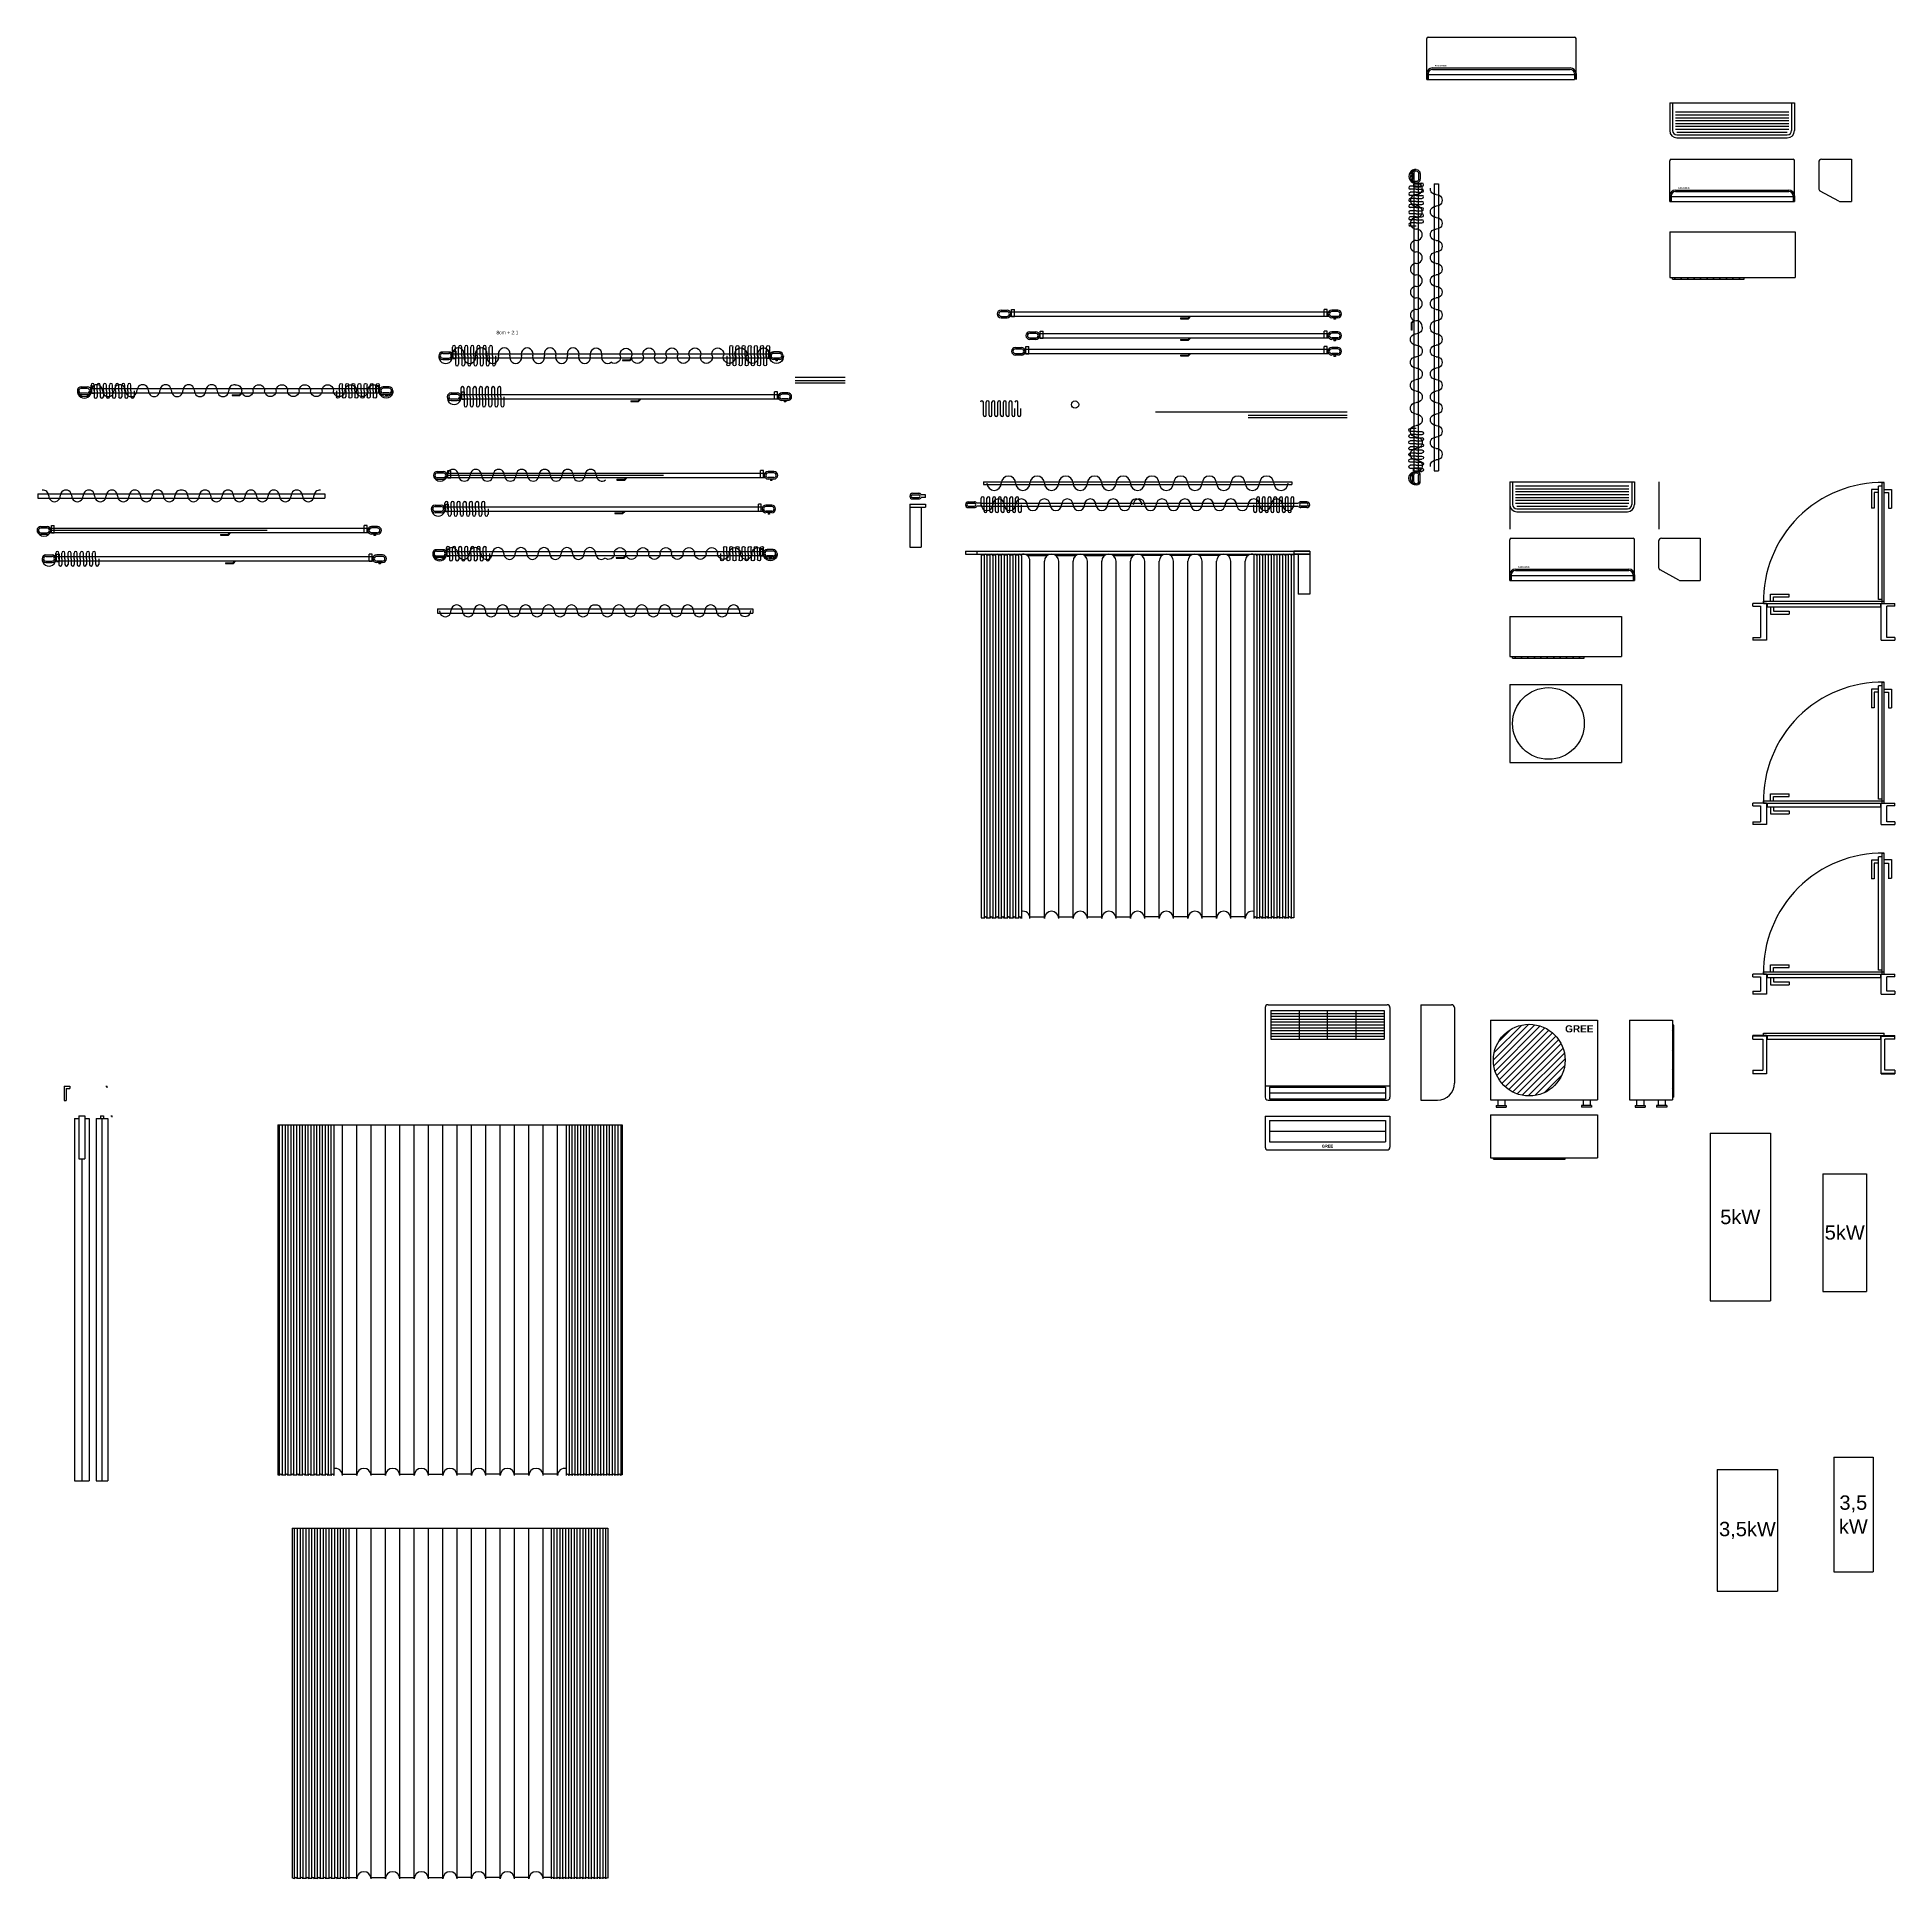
# Model space of a CAD drawing. Header units: millimetres. Extents: x -191 to 6553, y -2393 to 721.
# Drawn here: x 74 to 1369, y -563 to 721 of the extents above; entities that cross this region are included whole.
import ezdxf
from ezdxf.lldxf.tags import DXFTag

# ---------------------------------------------------------------- set-up
doc = ezdxf.new("R2010")
doc.units = ezdxf.units.MM
doc.layers.add('Zasłony', color=9, linetype='Continuous')
tags = doc.linetypes.add('03B018', pattern=[5.4, 2.16, -3.24]).pattern_tags.tags
tags[6:7] = [DXFTag(74, 4), DXFTag(75, 0), DXFTag(340, '0'), DXFTag(46, 1.0), DXFTag(50, 0.0), DXFTag(44, 0.0), DXFTag(45, 0.0)]
tags[4:5] = [DXFTag(74, 4), DXFTag(75, 0), DXFTag(340, '0'), DXFTag(46, 1.0), DXFTag(50, 0.0), DXFTag(44, 0.0), DXFTag(45, 0.0)]

msp = doc.modelspace()

# ---------------------------------------------------------------- texts
for s, insert, char_height, width, attachment_point in [('{\\fArial|b1|i0|c238|p0;PANASONIC}', (1052.2, 701.4), 1, 11.705, 5), ('{\\fArial|b1|i0|c238|p0;PANASONIC}', (1221.5, 616.2), 1, 11.705, 5), ('8cm + 2:1', (393.8, 516.7), 2.5, 82.651, 1), ('{\\fArial|b1|i0|c238|p0;PANASONIC}', (1109.9, 352), 1, 11.705, 5), ('{\\fArial|b1|i0|c238|p0;GREE}', (1148.6, 30), 5, 25.198, 5), ('{\\fArial|b1|i0|c238|p0;GREE}', (973.1, -51.8), 2, 83, 5), ('{\\fArial|b0|i0|c238|p0;5kW}', (1260.8, -101.2), 10, 42, 5), ('{\\fArial|b0|i0|c238|p0;5kW}', (1333.6, -112), 10, 30.5, 5), ('{\\fArial|b0|i0|c238|p0;3,5\\PkW}', (1339.6, -308.6), 10, 27.5, 5), ('{\\fArial|b0|i0|c238|p0;3,5kW}', (1265.8, -319.6), 10, 42, 5)]:
    msp.add_mtext(s, dxfattribs=dict(insert=insert, char_height=char_height, width=width, attachment_point=attachment_point))

# ---------------------------------------------------------------- blocks, each defined once
blk = doc.blocks.new('Z$W@#11703')
for p, q in [((2.6, 6.3), (6.9, 6.3)), ((2.6, 5.3), (6.9, 5.3)), ((2.6, 2), (6.9, 2)), ((2.6, 1), (6.9, 1)), ((9, 5.1), (231, 5.1)), ((9, 2.1), (231, 2.1)), ((10, 1.8), (10, 6.9)), ((10, 6.9), (12, 6.9)), ((10, 1.8), (12, 1.8)), ((12, 1.8), (12, 6.9)), ((127.9, 0.8), (133.1, 0.8)), ((127.9, 0.8), (127.9, 0.3)), ((127.9, 0.3), (133.3, 0.3)), ((133.1, 0.8), (134.4, 2.1)), ((133.3, 0.3), (135.1, 2.1)), ((228, 1.8), (228, 6.9)), ((230, 6.9), (228, 6.9)), ((230, 1.8), (228, 1.8)), ((230, 1.8), (230, 6.9)), ((237.3, 6.3), (233.2, 6.3)), ((237.3, 5.3), (233.2, 5.3)), ((237.3, 2), (233.2, 2)), ((237.3, 1), (233.2, 1)), ((234.8, 1), (234.8, 0)), ((235.8, 0), (234.8, 0)), ((235.8, 1), (235.8, 0))]:
    blk.add_line(p, q)
for centre, radius, start, end in [((2.6, 3.6), 2.65, 90, 270), ((2.6, 3.6), 1.65, 90, 270), ((6.9, 3.6), 2.65, 270, 90), ((6.9, 3.6), 1.65, 270, 90), ((233.2, 3.6), 2.65, 90, 270), ((233.2, 3.6), 1.65, 90, 270), ((237.3, 3.6), 2.65, 270, 90), ((237.3, 3.6), 1.65, 270, 90)]:
    blk.add_arc(centre, radius, start, end)
blk = doc.blocks.new('Z$W@#20927')
for p, q in [((2.6, 6.3), (6.9, 6.3)), ((2.6, 5.3), (6.9, 5.3)), ((2.6, 2), (6.9, 2)), ((2.6, 1), (6.9, 1)), ((9, 5.1), (231, 5.1)), ((9, 2.1), (231, 2.1)), ((10, 1.8), (10, 6.9)), ((10, 6.9), (12, 6.9)), ((10, 1.8), (12, 1.8)), ((12, 1.8), (12, 6.9)), ((127.9, 0.8), (133.1, 0.8)), ((127.9, 0.8), (127.9, 0.3)), ((127.9, 0.3), (133.3, 0.3)), ((133.1, 0.8), (134.4, 2.1)), ((133.3, 0.3), (135.1, 2.1)), ((228, 1.8), (228, 6.9)), ((230, 6.9), (228, 6.9)), ((230, 1.8), (228, 1.8)), ((230, 1.8), (230, 6.9)), ((237.3, 6.3), (233.2, 6.3)), ((237.3, 5.3), (233.2, 5.3)), ((237.3, 2), (233.2, 2)), ((237.3, 1), (233.2, 1)), ((234.8, 1), (234.8, 0)), ((235.8, 0), (234.8, 0)), ((235.8, 1), (235.8, 0))]:
    blk.add_line(p, q)
for centre, radius, start, end in [((2.6, 3.6), 2.65, 90, 270), ((2.6, 3.6), 1.65, 90, 270), ((6.9, 3.6), 2.65, 270, 90), ((6.9, 3.6), 1.65, 270, 90), ((233.2, 3.6), 2.65, 90, 270), ((233.2, 3.6), 1.65, 90, 270), ((237.3, 3.6), 2.65, 270, 90), ((237.3, 3.6), 1.65, 270, 90)]:
    blk.add_arc(centre, radius, start, end)
blk = doc.blocks.new('Z$W@#32586')
for centre, radius, start, end in [((4.8, 4.8), 4.8, 172.7853, 7.2147), ((13.6, 6.6), 4.18, 343.0577, 196.9423), ((21.6, 4.2), 4.18, 163.0577, 16.9423), ((29.6, 6.6), 4.18, 343.0577, 196.9423), ((37.6, 4.2), 4.18, 163.0577, 16.9423), ((45.6, 6.6), 4.18, 343.0577, 196.9423), ((53.6, 4.2), 4.18, 163.0577, 16.9423), ((61.6, 6.6), 4.18, 343.0577, 196.9423), ((69.6, 4.2), 4.18, 163.0577, 16.9423), ((77.6, 6.6), 4.18, 343.0577, 196.9423), ((85.6, 4.2), 4.18, 163.0577, 16.9423), ((93.6, 6.6), 4.18, 343.0577, 196.9423), ((101.6, 4.2), 4.18, 163.0577, 16.9423), ((109.6, 6.4), 4.12, 346.2152, 193.7848), ((117.6, 4.2), 4.18, 163.0577, 306.3932)]:
    blk.add_arc(centre, radius, start, end)
blk = doc.blocks.new('Z$W@#9976')
for p, q in [((9.5, 7.1), (9.5, 13.1)), ((11.7, 7.1), (11.7, 13.1)), ((13.8, 7.1), (13.8, 13.1)), ((16, 7.1), (16, 13.1)), ((18.1, 7.1), (18.1, 13.1)), ((20.2, 7.1), (20.2, 13.1)), ((22.4, 7.1), (22.4, 13.1)), ((24.5, 7.1), (24.5, 13.1)), ((26.7, 7.1), (26.7, 13.1)), ((28.8, 7.1), (28.8, 13.1)), ((30.9, 7.1), (30.9, 13.1)), ((33.1, 7.1), (33.1, 13.1)), ((35.2, 7.1), (35.2, 13.1)), ((37.4, 7.1), (37.4, 13.1)), ((11.7, 7.1), (11.7, 1.1)), ((13.8, 7.1), (13.8, 1.1)), ((16, 7.1), (16, 1.1)), ((18.1, 7.1), (18.1, 1.1)), ((20.2, 7.1), (20.2, 1.1)), ((22.4, 7.1), (22.4, 1.1)), ((24.5, 7.1), (24.5, 1.1)), ((26.7, 7.1), (26.7, 1.1)), ((28.8, 7.1), (28.8, 1.1)), ((30.9, 7.1), (30.9, 1.1)), ((33.1, 7.1), (33.1, 1.1)), ((35.2, 7.1), (35.2, 1.1)), ((37.4, 7.1), (37.4, 1.1)), ((39.5, 7.1), (39.5, 1.1))]:
    blk.add_line(p, q)
for centre, radius, start, end in [((10.6, 13.1), 1.07, 0, 180), ((14.9, 13.1), 1.07, 0, 180), ((19.2, 13.1), 1.07, 0, 180), ((23.4, 13.1), 1.07, 0, 180), ((27.7, 13.1), 1.07, 0, 180), ((32, 13.1), 1.07, 0, 180), ((36.3, 13.1), 1.07, 0, 180), ((4.8, 6.5), 4.8, 172.7853, 7.2147), ((12.7, 1.1), 1.07, 180, 0), ((17, 1.1), 1.07, 180, 0), ((21.3, 1.1), 1.07, 180, 0), ((25.6, 1.1), 1.07, 180, 0), ((29.9, 1.1), 1.07, 180, 0), ((34.1, 1.1), 1.07, 180, 0), ((38.4, 1.1), 1.07, 180, 0)]:
    blk.add_arc(centre, radius, start, end)
blk = doc.blocks.new('Z$W@#30673')
for p, q in [((2.6, 6.3), (6.9, 6.3)), ((2.6, 5.3), (6.9, 5.3)), ((2.6, 2), (6.9, 2)), ((2.6, 1), (6.9, 1)), ((9, 5.1), (231, 5.1)), ((9, 2.1), (231, 2.1)), ((10, 1.8), (10, 6.9)), ((10, 6.9), (12, 6.9)), ((10, 1.8), (12, 1.8)), ((12, 1.8), (12, 6.9)), ((127.9, 0.8), (133.1, 0.8)), ((127.9, 0.8), (127.9, 0.3)), ((127.9, 0.3), (133.3, 0.3)), ((133.1, 0.8), (134.4, 2.1)), ((133.3, 0.3), (135.1, 2.1)), ((228, 1.8), (228, 6.9)), ((230, 6.9), (228, 6.9)), ((230, 1.8), (228, 1.8)), ((230, 1.8), (230, 6.9)), ((237.3, 6.3), (233.2, 6.3)), ((237.3, 5.3), (233.2, 5.3)), ((237.3, 2), (233.2, 2)), ((237.3, 1), (233.2, 1)), ((234.8, 1), (234.8, 0)), ((235.8, 0), (234.8, 0)), ((235.8, 1), (235.8, 0))]:
    blk.add_line(p, q)
for centre, radius, start, end in [((2.6, 3.6), 2.65, 90, 270), ((2.6, 3.6), 1.65, 90, 270), ((6.9, 3.6), 2.65, 270, 90), ((6.9, 3.6), 1.65, 270, 90), ((233.2, 3.6), 2.65, 90, 270), ((233.2, 3.6), 1.65, 90, 270), ((237.3, 3.6), 2.65, 270, 90), ((237.3, 3.6), 1.65, 270, 90)]:
    blk.add_arc(centre, radius, start, end)
blk = doc.blocks.new('Z$W@#1545')
for centre, radius, start, end in [((4.8, 4.8), 4.81, 188.597, 351.403), ((13.5, 4.2), 4, 358.6686, 181.3314), ((21.5, 4), 4, 178.6686, 1.3314), ((29.5, 4.2), 4, 358.6686, 181.3314), ((37.5, 4), 4, 178.6686, 1.3314), ((45.5, 4.2), 4, 358.6686, 181.3314), ((53.5, 4), 4, 178.6686, 1.3314), ((61.5, 4.2), 4, 358.6686, 181.3314), ((69.5, 4), 4, 178.6686, 1.3314), ((77.5, 4.2), 4, 358.6686, 181.3314), ((85.5, 4), 4, 178.6686, 1.3314), ((93.5, 4.2), 4, 358.6686, 181.3314), ((101.5, 4), 4, 178.6686, 1.3314), ((109.5, 4.2), 4, 358.6686, 181.3314), ((117.5, 4), 4, 178.6686, 308.3019)]:
    blk.add_arc(centre, radius, start, end)
blk = doc.blocks.new('Z$W@#17338')
for p, q in [((9.5, 5.1), (9.5, 9.1)), ((11.7, 5.1), (11.7, 9.1)), ((11.7, 5.1), (11.7, 1.1)), ((13.8, 5.1), (13.8, 9.1)), ((13.8, 5.1), (13.8, 1.1)), ((15.9, 5.1), (15.9, 9.1)), ((15.9, 5.1), (15.9, 1.1)), ((18.1, 5.1), (18.1, 9.1)), ((18.1, 5.1), (18.1, 1.1)), ((20.2, 5.1), (20.2, 9.1)), ((20.2, 5.1), (20.2, 1.1)), ((22.4, 5.1), (22.4, 9.1)), ((22.4, 5.1), (22.4, 1.1)), ((24.5, 5.1), (24.5, 9.1)), ((24.5, 5.1), (24.5, 1.1)), ((26.6, 5.1), (26.6, 9.1)), ((26.6, 5.1), (26.6, 1.1)), ((28.8, 5.1), (28.8, 9.1)), ((28.8, 5.1), (28.8, 1.1)), ((30.9, 5.1), (30.9, 9.1)), ((30.9, 5.1), (30.9, 1.1)), ((33.1, 5.1), (33.1, 9.1)), ((33.1, 5.1), (33.1, 1.1)), ((35.2, 5.1), (35.2, 9.1)), ((35.2, 5.1), (35.2, 1.1)), ((37.3, 5.1), (37.3, 9.1)), ((37.3, 5.1), (37.3, 1.1)), ((39.5, 5.1), (39.5, 1.1))]:
    blk.add_line(p, q)
for centre, radius, start, end in [((4.8, 4.8), 4.78, 174.2123, 5.7877), ((10.6, 9.1), 1.07, 0, 180), ((12.7, 1.1), 1.07, 180, 0), ((14.9, 9.1), 1.07, 0, 180), ((17, 1.1), 1.07, 180, 0), ((19.1, 9.1), 1.07, 0, 180), ((21.3, 1.1), 1.07, 180, 0), ((23.4, 9.1), 1.07, 0, 180), ((25.6, 1.1), 1.07, 180, 0), ((27.7, 9.1), 1.07, 0, 180), ((29.8, 1.1), 1.07, 180, 0), ((32, 9.1), 1.07, 0, 180), ((34.1, 1.1), 1.07, 180, 0), ((36.3, 9.1), 1.07, 0, 180), ((38.4, 1.1), 1.07, 180, 0)]:
    blk.add_arc(centre, radius, start, end)
blk = doc.blocks.new('Z$W@#32459')
for p, q in [((2.6, 6.3), (6.9, 6.3)), ((2.6, 5.3), (6.9, 5.3)), ((2.6, 2), (6.9, 2)), ((2.6, 1), (6.9, 1)), ((9, 5.1), (211, 5.1)), ((9, 2.1), (211, 2.1)), ((10, 1.8), (10, 6.9)), ((10, 6.9), (12, 6.9)), ((10, 1.8), (12, 1.8)), ((12, 1.8), (12, 6.9)), ((107.9, 0.8), (113.1, 0.8)), ((107.9, 0.8), (107.9, 0.3)), ((107.9, 0.3), (113.3, 0.3)), ((113.1, 0.8), (114.4, 2.1)), ((113.3, 0.3), (115.1, 2.1)), ((208, 1.8), (208, 6.9)), ((210, 6.9), (208, 6.9)), ((210, 1.8), (208, 1.8)), ((210, 1.8), (210, 6.9)), ((217.3, 6.3), (213.2, 6.3)), ((217.3, 5.3), (213.2, 5.3)), ((217.3, 2), (213.2, 2)), ((217.3, 1), (213.2, 1)), ((214.8, 1), (214.8, 0)), ((215.8, 0), (214.8, 0)), ((215.8, 1), (215.8, 0))]:
    blk.add_line(p, q)
for centre, radius, start, end in [((2.6, 3.6), 2.65, 90, 270), ((2.6, 3.6), 1.65, 90, 270), ((6.9, 3.6), 2.65, 270, 90), ((6.9, 3.6), 1.65, 270, 90), ((213.2, 3.6), 2.65, 90, 270), ((213.2, 3.6), 1.65, 90, 270), ((217.3, 3.6), 2.65, 270, 90), ((217.3, 3.6), 1.65, 270, 90)]:
    blk.add_arc(centre, radius, start, end)
blk = doc.blocks.new('Z$W@#17954')
for centre, radius, start, end in [((4.8, 4.8), 4.81, 188.597, 351.403), ((13.5, 4.2), 4, 358.6686, 181.3314), ((21.5, 4), 4, 178.6686, 1.3314), ((29.5, 4.2), 4, 358.6686, 181.3314), ((37.5, 4), 4, 178.6686, 1.3314), ((45.5, 4.2), 4, 358.6686, 181.3314), ((53.5, 4), 4, 178.6686, 1.3314), ((61.5, 4.2), 4, 358.6686, 181.3314), ((69.5, 4), 4, 178.6686, 1.3314), ((77.5, 4.2), 4, 358.6686, 181.3314), ((85.5, 4), 4, 178.6686, 1.3314), ((93.5, 4.2), 4, 358.6686, 181.3314), ((101.5, 4), 4, 178.6686, 1.3314), ((109.5, 4.2), 4, 83.1113, 181.3314)]:
    blk.add_arc(centre, radius, start, end)
blk = doc.blocks.new('Z$W@#15701')
for p, q in [((8.3, 13.1), (8.3, 17.2)), ((10.4, 13.1), (10.4, 17.2)), ((10.4, 13.1), (10.4, 9.1)), ((12.6, 13.1), (12.6, 17.2)), ((12.6, 13.1), (12.6, 9.1)), ((14.7, 13.1), (14.7, 17.2)), ((14.7, 13.1), (14.7, 9.1)), ((16.9, 13.1), (16.9, 17.2)), ((16.9, 13.1), (16.9, 9.1)), ((19, 13.1), (19, 17.2)), ((19, 13.1), (19, 9.1)), ((21.1, 13.1), (21.1, 17.2)), ((21.1, 13.1), (21.1, 9.1)), ((23.3, 13.1), (23.3, 17.2)), ((23.3, 13.1), (23.3, 9.1)), ((25.4, 13.1), (25.4, 17.2)), ((25.4, 13.1), (25.4, 9.1)), ((27.6, 13.1), (27.6, 17.2)), ((27.6, 13.1), (27.6, 9.1)), ((29.7, 13.1), (29.7, 17.2)), ((29.7, 13.1), (29.7, 9.1)), ((31.8, 13.1), (31.8, 17.2)), ((31.8, 13.1), (31.8, 9.1)), ((34, 13.1), (34, 17.2)), ((34, 13.1), (34, 9.1)), ((36.1, 13.1), (36.1, 17.2)), ((36.1, 13.1), (36.1, 9.1)), ((38.3, 13.1), (38.3, 9.1))]:
    blk.add_line(p, q)
for centre, radius, start, end in [((3.6, 12.8), 4.78, 174.2123, 5.7877), ((9.4, 17.2), 1.07, 0, 180), ((13.6, 17.2), 1.07, 0, 180), ((17.9, 17.2), 1.07, 0, 180), ((22.2, 17.2), 1.07, 0, 180), ((26.5, 17.2), 1.07, 0, 180), ((30.8, 17.2), 1.07, 0, 180), ((35, 17.2), 1.07, 0, 180), ((11.5, 9.1), 1.07, 180, 0), ((15.8, 9.1), 1.07, 180, 0), ((20.1, 9.1), 1.07, 180, 0), ((24.3, 9.1), 1.07, 180, 0), ((28.6, 9.1), 1.07, 180, 0), ((32.9, 9.1), 1.07, 180, 0), ((37.2, 9.1), 1.07, 180, 0)]:
    blk.add_arc(centre, radius, start, end)
blk = doc.blocks.new('Z$W@#20326')
for p, q in [((0, 4), (84.3, 4)), ((0, 2.5), (0, 4)), ((0, 2.5), (84.3, 2.5)), ((2.65, 2.5), (2.65, 0)), ((2.65, 0), (81.65, 0)), ((81.65, 2.5), (81.65, 0)), ((84.3, 2.5), (84.3, 4))]:
    blk.add_line(p, q)
blk = doc.blocks.new('Z$W@#593')
for name, p in [('Z$W@#15701', (1.2, -8)), ('Z$W@#17954', (0, 1.2)), ('Z$W@#32459', (0, 1.6))]:
    blk.add_blockref(name, p)
at = {"xscale": -0.9999999999999996}
for name, p in [('Z$W@#17954', (220, 1.2)), ('Z$W@#15701', (218.8, -8))]:
    blk.add_blockref(name, p, dxfattribs=at)
blk = doc.blocks.new('Z$W@#21699')
for p, q in [((0, 5.5), (200, 5.5)), ((0, 5.5), (0, 2.5)), ((0, 2.5), (200, 2.5)), ((200, 5.5), (200, 2.5))]:
    blk.add_line(p, q)
for centre, start, end in [((3.5, 4.2), 358.6686, 97.4535), ((11.5, 4), 178.6686, 1.3314), ((19.5, 4.2), 358.6686, 181.3314), ((27.5, 4), 178.6686, 1.3314), ((35.5, 4.2), 358.6686, 181.3314), ((43.5, 4), 178.6686, 1.3314), ((51.5, 4.2), 358.6686, 181.3314), ((59.5, 4), 178.6686, 1.3314), ((67.5, 4.2), 358.6686, 181.3314), ((75.5, 4), 178.6686, 1.3314), ((83.5, 4.2), 358.6686, 181.3314), ((91.5, 4), 178.6686, 1.3314), ((99.5, 4.2), 83.1113, 181.3314), ((100.5, 4.2), 358.6686, 96.8887), ((108.5, 4), 178.6686, 1.3314), ((116.5, 4.2), 358.6686, 181.3314), ((124.5, 4), 178.6686, 1.3314), ((132.5, 4.2), 358.6686, 181.3314), ((140.5, 4), 178.6686, 1.3314), ((148.5, 4.2), 358.6686, 181.3314), ((156.5, 4), 178.6686, 1.3314), ((164.5, 4.2), 358.6686, 181.3314), ((172.5, 4), 178.6686, 1.3314), ((180.5, 4.2), 358.6686, 181.3314), ((188.5, 4), 178.6686, 1.3314), ((196.5, 4.2), 82.5465, 181.3314)]:
    blk.add_arc(centre, 4, start, end)

# ---------------------------------------------------------------- hatches: boundary and pattern name
h = msp.add_hatch()
h.set_pattern_fill('ANSI31', color=256, style=0)
h.set_pattern_definition([(315, (111.558, 871.054), (-2.245064, -2.245064), [])])
h.paths.add_polyline_path([(1263.6, 553.7), (1263.6, 552.7), (1213.6, 552.7), (1213.6, 553.7)])
h = msp.add_hatch()
h.set_pattern_fill('ANSI31', color=256, style=0)
h.set_pattern_definition([(315, (0, 606.85), (-2.245064, -2.245064), [])])
h.paths.add_polyline_path([(1152.1, 289.5), (1152.1, 288.5), (1102.1, 288.5), (1102.1, 289.5)])
h = msp.add_hatch()
h.set_pattern_fill('ANSI31', color=256, style=0)
h.set_pattern_definition([(45, (-173.1503, -494.611), (-2.245064, 2.245064), [])])
h.paths.add_polyline_path([(1138.7, 8.2, 1), (1088.7, 8.2, 1)])
h = msp.add_hatch()
h.set_pattern_fill('ANSI31', color=256, angle=90, style=0)
h.set_pattern_definition([(45, (896.1423, -1119.591), (2.245064, -2.245064), [])])
h.paths.add_polyline_path([(1213.5, 32.5), (1214.5, 32.5), (1214.5, -17.5), (1213.5, -17.5)])
h = msp.add_hatch()
h.set_pattern_fill('ANSI31', color=256, style=0)
h.set_pattern_definition([(315, (-13.384, 257.4755), (-2.245064, -2.245064), [])])
h.paths.add_polyline_path([(1138.7, -59.9), (1138.7, -60.9), (1088.7, -60.9), (1088.7, -59.9)])

# ---------------------------------------------------------------- linework, layer by layer
for p, q in [((1042.3, 691.9), (1042.3, 720.4)), ((1043.3, 721.4), (1145.3, 721.4)), ((1146.3, 691.9), (1146.3, 720.4)), ((1046.3, 699.9), (1142.3, 699.9)), ((1042.3, 695.9), (1042.3, 691.9)), ((1042.3, 691.9), (1145.3, 691.9)), ((1043.3, 695.9), (1043.3, 691.9)), ((1043.3, 695.4), (1145.3, 695.4)), ((1046.3, 698.9), (1142.3, 698.9)), ((1145.3, 695.9), (1145.3, 691.9)), ((1146.3, 695.9), (1146.3, 691.9)), ((1211.6, 675.6), (1298.6, 675.6)), ((1211.6, 675.6), (1211.6, 656.2)), ((1213.6, 675.6), (1213.6, 656.2)), ((1296.6, 675.6), (1296.6, 656.2)), ((1298.6, 675.6), (1298.6, 656.2)), ((1215.6, 669.2), (1294.6, 669.2)), ((1215.6, 667.2), (1294.6, 667.2)), ((1215.6, 665.2), (1294.6, 665.2)), ((1215.6, 663.2), (1294.6, 663.2)), ((1215.6, 661.2), (1294.6, 661.2)), ((1215.6, 659.2), (1294.6, 659.2)), ((1215.6, 657.2), (1294.6, 657.2)), ((1216.6, 655.2), (1293.6, 655.2)), ((1216.6, 653.2), (1293.6, 653.2)), ((1216.6, 651.2), (1293.6, 651.2)), ((1211.6, 606.7), (1211.6, 635.2)), ((1212.6, 636.2), (1297.6, 636.2)), ((1298.6, 606.7), (1298.6, 635.2)), ((1317.5, 636.2), (1338.4, 636.2)), ((1338.4, 636.2), (1338.4, 606.7)), ((1315.5, 634.2), (1315.5, 615.9)), ((1211.6, 610.7), (1211.6, 606.7)), ((1212.6, 610.7), (1212.6, 606.7)), ((1212.6, 610.2), (1297.6, 610.2)), ((1215.6, 614.7), (1294.6, 614.7)), ((1215.6, 613.7), (1294.6, 613.7)), ((1297.6, 610.7), (1297.6, 606.7)), ((1298.6, 610.7), (1298.6, 606.7)), ((1329.5, 606.9), (1316.5, 614.1)), ((1211.6, 606.7), (1298.6, 606.7)), ((1330.5, 606.7), (1338.4, 606.7)), ((1211.6, 585.7), (1211.6, 553.7)), ((1211.6, 585.7), (1299.1, 585.7)), ((1299.1, 585.7), (1299.1, 553.7)), ((1211.6, 553.7), (1299.1, 553.7)), ((1213.6, 552.7), (1213.6, 553.7)), ((1213.6, 552.7), (1263.6, 552.7)), ((1263.6, 552.7), (1263.6, 553.7)), ((745.5, 531), (749.7, 531)), ((752.8, 526.5), (752.8, 531.6)), ((752.8, 531.6), (754.8, 531.6)), ((754.8, 526.5), (754.8, 531.6)), ((970.8, 526.5), (970.8, 531.6)), ((972.8, 531.6), (970.8, 531.6)), ((972.8, 526.5), (972.8, 531.6)), ((980.2, 531), (976, 531)), ((745.5, 530), (749.7, 530)), ((745.5, 526.7), (749.7, 526.7)), ((745.5, 525.7), (749.7, 525.7)), ((751.8, 529.9), (973.8, 529.9)), ((751.8, 526.9), (973.8, 526.9)), ((752.8, 526.5), (754.8, 526.5)), ((870.7, 525.6), (875.9, 525.6)), ((870.7, 525.6), (870.7, 525.1)), ((870.7, 525.1), (876.1, 525.1)), ((875.9, 525.6), (877.2, 526.9)), ((876.1, 525.1), (877.9, 526.9)), ((972.8, 526.5), (970.8, 526.5)), ((980.2, 530), (976, 530)), ((980.2, 526.7), (976, 526.7)), ((980.2, 525.7), (976, 525.7)), ((977.6, 525.7), (977.6, 524.7)), ((978.6, 524.7), (977.6, 524.7)), ((978.6, 525.7), (978.6, 524.7)), ((755.5, 505.1), (759.7, 505.1)), ((762.8, 500.5), (762.8, 505.6)), ((762.8, 505.6), (764.8, 505.6)), ((764.8, 500.5), (764.8, 505.6)), ((765.5, 516), (769.7, 516)), ((765.5, 515), (769.7, 515)), ((765.5, 511.7), (769.7, 511.7)), ((765.5, 510.7), (769.7, 510.7)), ((771.8, 514.8), (973.8, 514.8)), ((771.8, 511.8), (973.8, 511.8)), ((772.8, 511.4), (772.8, 516.5)), ((772.8, 516.5), (774.8, 516.5)), ((772.8, 511.4), (774.8, 511.4)), ((774.8, 511.4), (774.8, 516.5)), ((870.7, 510.5), (875.9, 510.5)), ((870.7, 510.5), (870.7, 510)), ((870.7, 510), (876.1, 510)), ((875.9, 510.5), (877.2, 511.8)), ((876.1, 510), (877.9, 511.8)), ((970.8, 511.4), (970.8, 516.5)), ((972.8, 516.5), (970.8, 516.5)), ((972.8, 511.4), (970.8, 511.4)), ((970.8, 500.5), (970.8, 505.6)), ((972.8, 505.6), (970.8, 505.6)), ((972.8, 511.4), (972.8, 516.5)), ((972.8, 500.5), (972.8, 505.6)), ((980.2, 516), (976, 516)), ((980.2, 515), (976, 515)), ((980.2, 511.7), (976, 511.7)), ((980.2, 510.7), (976, 510.7)), ((980.2, 505.1), (976, 505.1)), ((977.6, 510.7), (977.6, 509.7)), ((978.6, 509.7), (977.6, 509.7)), ((978.6, 510.7), (978.6, 509.7)), ((755.5, 504.1), (759.7, 504.1)), ((755.5, 500.8), (759.7, 500.8)), ((755.5, 499.8), (759.7, 499.8)), ((761.8, 503.9), (973.8, 503.9)), ((761.8, 500.9), (973.8, 500.9)), ((762.8, 500.5), (764.8, 500.5)), ((870.7, 499.6), (875.9, 499.6)), ((870.7, 499.6), (870.7, 499.1)), ((870.7, 499.1), (876.1, 499.1)), ((875.9, 499.6), (877.2, 500.9)), ((876.1, 499.1), (877.9, 500.9)), ((972.8, 500.5), (970.8, 500.5)), ((980.2, 504.1), (976, 504.1)), ((980.2, 500.8), (976, 500.8)), ((980.2, 499.8), (976, 499.8)), ((977.6, 499.8), (977.6, 498.8)), ((978.6, 498.8), (977.6, 498.8)), ((978.6, 499.8), (978.6, 498.8)), ((636.9, 484.2), (601.9, 484.2)), ((636.9, 481.7), (601.9, 481.7)), ((636.9, 480.2), (601.9, 480.2)), ((369.1, 470.7), (369.1, 476.7)), ((371.2, 470.7), (371.2, 476.7)), ((371.2, 470.7), (371.2, 464.7)), ((373.3, 470.7), (373.3, 476.7)), ((373.3, 470.7), (373.3, 464.7)), ((375.5, 470.7), (375.5, 476.7)), ((375.5, 470.7), (375.5, 464.7)), ((377.6, 470.7), (377.6, 476.7)), ((377.6, 470.7), (377.6, 464.7)), ((379.8, 470.7), (379.8, 476.7)), ((379.8, 470.7), (379.8, 464.7)), ((381.9, 470.7), (381.9, 476.7)), ((381.9, 470.7), (381.9, 464.7)), ((384, 470.7), (384, 476.7)), ((384, 470.7), (384, 464.7)), ((386.2, 470.7), (386.2, 476.7)), ((386.2, 470.7), (386.2, 464.7)), ((388.3, 470.7), (388.3, 476.7)), ((388.3, 470.7), (388.3, 464.7)), ((390.5, 470.7), (390.5, 476.7)), ((390.5, 470.7), (390.5, 464.7)), ((392.6, 470.7), (392.6, 476.7)), ((392.6, 470.7), (392.6, 464.7)), ((394.7, 470.7), (394.7, 476.7)), ((394.7, 470.7), (394.7, 464.7)), ((396.9, 470.7), (396.9, 476.7)), ((396.9, 470.7), (396.9, 464.7)), ((399, 470.7), (399, 464.7)), ((733.2, 457.9), (733.2, 466.8)), ((733.2, 462.4), (733.2, 466.8)), ((735.2, 457.9), (735.2, 466.8)), ((735.2, 462.4), (735.2, 466.8)), ((737.2, 457.9), (737.2, 466.8)), ((737.2, 462.4), (737.2, 466.8)), ((739.2, 457.9), (739.2, 466.8)), ((741.2, 457.9), (741.2, 466.8)), ((743.2, 457.9), (743.2, 466.8)), ((745.2, 457.9), (745.2, 466.8)), ((747.2, 457.9), (747.2, 466.8)), ((749.2, 457.9), (749.2, 466.8)), ((751.2, 457.9), (751.2, 466.8)), ((753.2, 457.9), (753.2, 466.8)), ((757.2, 457.9), (757.2, 466.8)), ((755.2, 457.9), (755.2, 462.4)), ((759.2, 457.9), (759.2, 462.4)), ((986.7, 460), (853.1, 460)), ((986.7, 457.5), (917.7, 457.5)), ((986.7, 456), (917.7, 456)), ((359.4, 415.9), (510.2, 415.9)), ((74.2, 403), (274.2, 403)), ((74.2, 403), (74.2, 400)), ((274.2, 403), (274.2, 400)), ((683.9, 403.4), (688.1, 403.4)), ((683.9, 402.4), (688.1, 402.4)), ((692.9, 402.4), (689.9, 402.4)), ((692.9, 400.4), (692.9, 402.4)), ((733.2, 411.4), (948.2, 411.4)), ((733.2, 411.4), (733.2, 409.4)), ((733.2, 409.4), (948.2, 409.4)), ((948.2, 411.4), (948.2, 409.4)), ((1100.1, 411.4), (1187.1, 411.4)), ((1100.1, 411.4), (1100.1, 395.5)), ((1100.1, 411.4), (1100.1, 378.3)), ((1102.1, 411.4), (1102.1, 395.5)), ((1104.1, 408.5), (1183.1, 408.5)), ((1104.1, 406.5), (1183.1, 406.5)), ((1104.1, 404.5), (1183.1, 404.5)), ((1104.1, 402.5), (1183.1, 402.5)), ((1185.1, 411.4), (1185.1, 395.5)), ((1187.1, 411.4), (1187.1, 395.5)), ((1204.1, 411.4), (1204.1, 378.3)), ((1352.2, 405.9), (1352.2, 392.9)), ((1357.2, 405.9), (1352.2, 405.9)), ((1354.2, 403.9), (1354.2, 392.9)), ((1357.2, 403.9), (1354.2, 403.9)), ((1361.2, 405.9), (1366.2, 405.9)), ((1361.2, 403.9), (1364.2, 403.9)), ((1364.2, 403.9), (1364.2, 392.9)), ((1366.2, 405.9), (1366.2, 392.9)), ((74.2, 400), (274.2, 400)), ((357.9, 392.5), (357.9, 396.6)), ((360, 392.5), (360, 396.6)), ((360, 392.5), (360, 388.5)), ((362.2, 392.5), (362.2, 396.6)), ((362.2, 392.5), (362.2, 388.5)), ((364.3, 392.5), (364.3, 396.6)), ((364.3, 392.5), (364.3, 388.5)), ((366.5, 392.5), (366.5, 396.6)), ((366.5, 392.5), (366.5, 388.5)), ((368.6, 392.5), (368.6, 396.6)), ((368.6, 392.5), (368.6, 388.5)), ((370.7, 392.5), (370.7, 396.6)), ((370.7, 392.5), (370.7, 388.5)), ((372.9, 392.5), (372.9, 396.6)), ((372.9, 392.5), (372.9, 388.5)), ((375, 392.5), (375, 396.6)), ((375, 392.5), (375, 388.5)), ((377.2, 392.5), (377.2, 396.6)), ((377.2, 392.5), (377.2, 388.5)), ((379.3, 392.5), (379.3, 396.6)), ((379.3, 392.5), (379.3, 388.5)), ((381.4, 392.5), (381.4, 396.6)), ((381.4, 392.5), (381.4, 388.5)), ((383.6, 392.5), (383.6, 396.6)), ((383.6, 392.5), (383.6, 388.5)), ((385.7, 392.5), (385.7, 396.6)), ((385.7, 392.5), (385.7, 388.5)), ((387.9, 392.5), (387.9, 388.5)), ((681.9, 395.7), (692.9, 395.7)), ((681.9, 395.7), (681.9, 365.7)), ((681.9, 393.7), (692.9, 393.7)), ((683.9, 400.4), (688.1, 400.4)), ((683.9, 399.4), (688.1, 399.4)), ((692.9, 400.4), (689.9, 400.4)), ((689.9, 393.7), (689.9, 365.7)), ((692.9, 395.7), (692.9, 393.7)), ((722.7, 397.4), (727, 397.4)), ((722.7, 396.4), (727, 396.4)), ((722.7, 394.4), (727, 394.4)), ((722.7, 393.4), (727, 393.4)), ((731.7, 396.4), (728.7, 396.4)), ((731.7, 394.4), (728.7, 394.4)), ((731.7, 395.4), (731.7, 399.9)), ((731.7, 394.4), (731.7, 396.4)), ((731.7, 396.4), (949.7, 396.4)), ((731.7, 394.4), (949.7, 394.4)), ((733.7, 391), (733.7, 399.9)), ((733.7, 395.4), (733.7, 399.9)), ((735.7, 391), (735.7, 399.9)), ((735.7, 395.4), (735.7, 399.9)), ((737.7, 391), (737.7, 399.9)), ((737.7, 395.4), (737.7, 399.9)), ((739.7, 391), (739.7, 399.9)), ((739.7, 395.4), (739.7, 399.9)), ((741.7, 391), (741.7, 399.9)), ((741.7, 395.4), (741.7, 399.9)), ((743.7, 391), (743.7, 399.9)), ((743.7, 395.4), (743.7, 399.9)), ((745.7, 391), (745.7, 399.9)), ((745.7, 395.4), (745.7, 399.9)), ((747.7, 391), (747.7, 399.9)), ((747.7, 395.4), (747.7, 399.9)), ((749.7, 391), (749.7, 399.9)), ((749.7, 395.4), (749.7, 399.9)), ((751.7, 391), (751.7, 399.9)), ((751.7, 395.4), (751.7, 399.9)), ((753.7, 391), (753.7, 399.9)), ((753.7, 395.4), (753.7, 399.9)), ((755.7, 395.4), (755.7, 399.9)), ((755.7, 391), (755.7, 395.4)), ((757.7, 391), (757.7, 399.9)), ((757.7, 395.4), (757.7, 399.9)), ((759.7, 391), (759.7, 395.4)), ((921.7, 391), (921.7, 395.4)), ((923.7, 391), (923.7, 399.9)), ((923.7, 395.4), (923.7, 399.9)), ((925.7, 395.4), (925.7, 399.9)), ((925.7, 391), (925.7, 395.4)), ((927.7, 391), (927.7, 399.9)), ((927.7, 395.4), (927.7, 399.9)), ((929.7, 391), (929.7, 399.9)), ((929.7, 395.4), (929.7, 399.9)), ((931.7, 391), (931.7, 399.9)), ((931.7, 395.4), (931.7, 399.9)), ((933.7, 391), (933.7, 399.9)), ((933.7, 395.4), (933.7, 399.9)), ((935.7, 391), (935.7, 399.9)), ((935.7, 395.4), (935.7, 399.9)), ((937.7, 391), (937.7, 399.9)), ((937.7, 395.4), (937.7, 399.9)), ((939.7, 391), (939.7, 399.9)), ((939.7, 395.4), (939.7, 399.9)), ((941.7, 391), (941.7, 399.9)), ((941.7, 395.4), (941.7, 399.9)), ((943.7, 391), (943.7, 399.9)), ((943.7, 395.4), (943.7, 399.9)), ((945.7, 391), (945.7, 399.9)), ((945.7, 395.4), (945.7, 399.9)), ((947.7, 391), (947.7, 399.9)), ((947.7, 395.4), (947.7, 399.9)), ((949.7, 395.4), (949.7, 399.9)), ((949.7, 394.4), (949.7, 396.4)), ((949.7, 396.4), (952.7, 396.4)), ((949.7, 394.4), (952.7, 394.4)), ((958.7, 397.4), (954.5, 397.4)), ((958.7, 396.4), (954.5, 396.4)), ((958.7, 394.4), (954.5, 394.4)), ((958.7, 393.4), (954.5, 393.4)), ((1104.1, 400.5), (1183.1, 400.5)), ((1104.1, 398.5), (1183.1, 398.5)), ((1104.1, 396.5), (1183.1, 396.5)), ((1105.1, 394.5), (1182.1, 394.5)), ((1105.1, 392.5), (1182.1, 392.5)), ((1105.1, 390.5), (1182.1, 390.5)), ((1354.2, 392.9), (1352.2, 392.9)), ((1364.2, 392.9), (1366.2, 392.9)), ((83.1, 377.6), (234, 377.6)), ((681.9, 365.7), (689.9, 365.7)), ((720.7, 363), (720.7, 361)), ((720.7, 363), (960.7, 363)), ((728.7, 363), (728.7, 361)), ((960.7, 363), (949.7, 363)), ((949.7, 363), (949.7, 361)), ((960.7, 363), (960.7, 333)), ((960.7, 363), (960.7, 361)), ((1100.1, 342.5), (1100.1, 371)), ((1101.1, 372), (1186.1, 372)), ((1187.1, 342.5), (1187.1, 371)), ((1203.9, 370), (1203.9, 351.6)), ((1205.9, 372), (1232.8, 372)), ((1232.8, 372), (1232.8, 342.5)), ((86.6, 357.7), (86.6, 361.7)), ((88.7, 357.7), (88.7, 361.7)), ((88.7, 357.7), (88.7, 353.7)), ((90.9, 357.7), (90.9, 361.7)), ((90.9, 357.7), (90.9, 353.7)), ((93, 357.7), (93, 361.7)), ((93, 357.7), (93, 353.7)), ((95.2, 357.7), (95.2, 361.7)), ((95.2, 357.7), (95.2, 353.7)), ((97.3, 357.7), (97.3, 361.7)), ((97.3, 357.7), (97.3, 353.7)), ((99.4, 357.7), (99.4, 361.7)), ((99.4, 357.7), (99.4, 353.7)), ((101.6, 357.7), (101.6, 361.7)), ((101.6, 357.7), (101.6, 353.7)), ((103.7, 357.7), (103.7, 361.7)), ((103.7, 357.7), (103.7, 353.7)), ((105.9, 357.7), (105.9, 361.7)), ((105.9, 357.7), (105.9, 353.7)), ((108, 357.7), (108, 361.7)), ((108, 357.7), (108, 353.7)), ((110.1, 357.7), (110.1, 361.7)), ((110.1, 357.7), (110.1, 353.7)), ((112.3, 357.7), (112.3, 361.7)), ((112.3, 357.7), (112.3, 353.7)), ((114.4, 357.7), (114.4, 361.7)), ((114.4, 357.7), (114.4, 353.7)), ((116.6, 357.7), (116.6, 353.7)), ((720.7, 361), (960.7, 361)), ((731.7, 360.5), (731.7, 107.5)), ((731.7, 360.5), (733.9, 360.5)), ((733.7, 360), (733.7, 107)), ((735.6, 360.5), (737.9, 360.5)), ((735.7, 360), (735.7, 107)), ((737.7, 360), (737.7, 107)), ((739.6, 360.5), (741.9, 360.5)), ((739.7, 360), (739.7, 107)), ((741.7, 360), (741.7, 107)), ((743.6, 360.5), (745.9, 360.5)), ((743.7, 360), (743.7, 107)), ((745.7, 360), (745.7, 107)), ((747.6, 360.5), (749.9, 360.5)), ((747.7, 360), (747.7, 107)), ((749.7, 360), (749.7, 107)), ((751.6, 360.5), (753.9, 360.5)), ((751.7, 360), (751.7, 107)), ((753.7, 360), (753.7, 107)), ((755.6, 360.5), (757.9, 360.5)), ((755.7, 360), (755.7, 107)), ((757.7, 360), (757.7, 107)), ((759.7, 360), (759.7, 107)), ((763.7, 360), (777.7, 360)), ((765.7, 107), (765.7, 356)), ((775.7, 107), (775.7, 356)), ((783.7, 360), (797.7, 360)), ((785.7, 107), (785.7, 356)), ((795.7, 107), (795.7, 356)), ((803.7, 360), (817.7, 360)), ((805.7, 107), (805.7, 356)), ((815.7, 107), (815.7, 356)), ((823.7, 360), (837.7, 360)), ((825.7, 107), (825.7, 356)), ((835.7, 107), (835.7, 356)), ((857.7, 360), (843.7, 360)), ((845.7, 107), (845.7, 356)), ((855.7, 107), (855.7, 356)), ((877.7, 360), (863.7, 360)), ((865.7, 107), (865.7, 356)), ((875.7, 107), (875.7, 356)), ((897.7, 360), (883.7, 360)), ((885.7, 107), (885.7, 356)), ((895.7, 107), (895.7, 356)), ((917.7, 360), (903.7, 360)), ((905.7, 107), (905.7, 356)), ((915.7, 107), (915.7, 356)), ((921.7, 360), (921.7, 107)), ((925.9, 360.5), (923.6, 360.5)), ((923.7, 360), (923.7, 107)), ((925.7, 360), (925.7, 107)), ((929.9, 360.5), (927.6, 360.5)), ((927.7, 360), (927.7, 107)), ((929.7, 360), (929.7, 107)), ((933.9, 360.5), (931.6, 360.5)), ((931.7, 360), (931.7, 107)), ((933.7, 360), (933.7, 107)), ((937.9, 360.5), (935.6, 360.5)), ((935.7, 360), (935.7, 107)), ((937.7, 360), (937.7, 107)), ((941.9, 360.5), (939.6, 360.5)), ((939.7, 360), (939.7, 107)), ((941.7, 360), (941.7, 107)), ((945.9, 360.5), (943.6, 360.5)), ((943.7, 360), (943.7, 107)), ((945.7, 360), (945.7, 107)), ((949.7, 360.5), (947.6, 360.5)), ((947.7, 360), (947.7, 107)), ((960.7, 361), (949.7, 361)), ((949.7, 360.5), (949.7, 107.5)), ((952.7, 361), (952.7, 333)), ((1104.1, 350.5), (1183.1, 350.5)), ((1217.9, 342.7), (1205, 349.9)), ((1100.1, 346.5), (1100.1, 342.5)), ((1100.1, 342.5), (1187.1, 342.5)), ((1101.1, 346.5), (1101.1, 342.5)), ((1101.1, 346), (1186.1, 346)), ((1104.1, 349.5), (1183.1, 349.5)), ((1186.1, 346.5), (1186.1, 342.5)), ((1187.1, 346.5), (1187.1, 342.5)), ((1218.9, 342.5), (1232.8, 342.5)), ((960.7, 333), (952.7, 333)), ((1269.5, 324.6), (1269.5, 326.6)), ((1279, 326.6), (1269.5, 326.6)), ((1269.5, 324.6), (1275, 324.6)), ((1275, 324.6), (1275, 302.9)), ((1276.9, 326.6), (1276.9, 328.1)), ((1276.9, 328.1), (1361.2, 328.1)), ((1276.9, 326.6), (1361.2, 326.6)), ((1279, 326.6), (1279, 300.9)), ((1279.5, 326.6), (1279.5, 324.1)), ((1279.5, 324.1), (1358.5, 324.1)), ((1281.9, 333.1), (1294.9, 333.1)), ((1281.9, 328.1), (1281.9, 333.1)), ((1281.9, 324.1), (1281.9, 319.1)), ((1283.9, 331.1), (1294.9, 331.1)), ((1283.9, 328.1), (1283.9, 331.1)), ((1283.9, 324.1), (1283.9, 321.1)), ((1294.9, 331.1), (1294.9, 333.1)), ((1358.5, 326.6), (1358.5, 324.1)), ((1359, 300.9), (1359, 326.6)), ((1359, 326.6), (1368.5, 326.6)), ((1361.2, 326.6), (1361.2, 328.1)), ((1368.5, 324.6), (1363, 324.6)), ((1363, 302.9), (1363, 324.6)), ((1368.5, 324.6), (1368.5, 326.6)), ((352.6, 322.8), (572.6, 322.8)), ((352.6, 322.8), (352.6, 319.8)), ((352.6, 319.8), (572.6, 319.8)), ((572.6, 322.8), (572.6, 319.8)), ((1100.1, 317.4), (1100.1, 289.5)), ((1100.1, 317.4), (1178.1, 317.4)), ((1178.1, 317.4), (1178.1, 289.5)), ((1281.9, 319.1), (1294.9, 319.1)), ((1283.9, 321.1), (1294.9, 321.1)), ((1294.9, 321.1), (1294.9, 319.1)), ((1269.5, 302.9), (1275, 302.9)), ((1269.5, 302.9), (1269.5, 300.9)), ((1279, 300.9), (1269.5, 300.9)), ((1359, 300.9), (1368.5, 300.9)), ((1368.5, 302.9), (1363, 302.9)), ((1368.5, 302.9), (1368.5, 300.9)), ((1100.1, 289.5), (1178.1, 289.5)), ((1102.1, 288.5), (1102.1, 289.5)), ((1102.1, 288.5), (1152.1, 288.5)), ((1152.1, 288.5), (1152.1, 289.5)), ((1100.1, 270), (1100.1, 215.8)), ((1100.1, 270), (1178.1, 270)), ((1178.1, 270), (1178.1, 215.8)), ((1352.2, 266.7), (1352.2, 253.7)), ((1357.2, 266.7), (1352.2, 266.7)), ((1354.2, 264.7), (1354.2, 253.7)), ((1357.2, 264.7), (1354.2, 264.7)), ((1361.2, 266.7), (1366.2, 266.7)), ((1361.2, 264.7), (1364.2, 264.7)), ((1364.2, 264.7), (1364.2, 253.7)), ((1366.2, 266.7), (1366.2, 253.7)), ((1354.2, 253.7), (1352.2, 253.7)), ((1364.2, 253.7), (1366.2, 253.7)), ((1100.1, 215.8), (1178.1, 215.8)), ((1269.5, 185.4), (1269.5, 187.4)), ((1279, 187.4), (1269.5, 187.4)), ((1269.5, 185.4), (1275, 185.4)), ((1275, 185.4), (1275, 174.4)), ((1276.9, 187.4), (1276.9, 188.9)), ((1276.9, 188.9), (1361.2, 188.9)), ((1276.9, 187.4), (1361.2, 187.4)), ((1279, 187.4), (1279, 172.4)), ((1279.5, 187.4), (1279.5, 184.9)), ((1279.5, 184.9), (1358.5, 184.9)), ((1281.9, 193.9), (1294.9, 193.9)), ((1281.9, 188.9), (1281.9, 193.9)), ((1281.9, 184.9), (1281.9, 179.9)), ((1283.9, 191.9), (1294.9, 191.9)), ((1283.9, 188.9), (1283.9, 191.9)), ((1283.9, 184.9), (1283.9, 181.9)), ((1283.9, 181.9), (1294.9, 181.9)), ((1294.9, 191.9), (1294.9, 193.9)), ((1294.9, 181.9), (1294.9, 179.9)), ((1358.5, 187.4), (1358.5, 184.9)), ((1359, 172.4), (1359, 187.4)), ((1359, 187.4), (1368.5, 187.4)), ((1361.2, 187.4), (1361.2, 188.9)), ((1368.5, 185.4), (1363, 185.4)), ((1363, 174.4), (1363, 185.4)), ((1368.5, 185.4), (1368.5, 187.4)), ((1269.5, 174.4), (1275, 174.4)), ((1269.5, 174.4), (1269.5, 172.4)), ((1279, 172.4), (1269.5, 172.4)), ((1281.9, 179.9), (1294.9, 179.9)), ((1359, 172.4), (1368.5, 172.4)), ((1368.5, 174.4), (1363, 174.4)), ((1368.5, 174.4), (1368.5, 172.4)), ((1352.2, 147.5), (1352.2, 134.5)), ((1357.2, 147.5), (1352.2, 147.5)), ((1354.2, 145.5), (1354.2, 134.5)), ((1357.2, 145.5), (1354.2, 145.5)), ((1361.2, 148), (1366.2, 148)), ((1361.2, 145.5), (1364.2, 145.5)), ((1364.2, 145.5), (1364.2, 134.5)), ((1366.2, 148), (1366.2, 135)), ((1354.2, 134.5), (1352.2, 134.5)), ((1364.2, 135), (1366.2, 135)), ((731.7, 107.5), (733.7, 107.5)), ((735.7, 107.5), (737.7, 107.5)), ((739.7, 107.5), (741.7, 107.5)), ((743.7, 107.5), (745.7, 107.5)), ((747.7, 107.5), (749.7, 107.5)), ((751.7, 107.5), (753.7, 107.5)), ((755.7, 107.5), (757.7, 107.5)), ((765.7, 108), (775.7, 108)), ((785.7, 108), (795.7, 108)), ((805.7, 108), (815.7, 108)), ((825.7, 108), (835.7, 108)), ((855.7, 108), (845.7, 108)), ((875.7, 108), (865.7, 108)), ((895.7, 108), (885.7, 108)), ((915.7, 108), (905.7, 108)), ((925.7, 107.5), (923.7, 107.5)), ((929.7, 107.5), (927.7, 107.5)), ((933.7, 107.5), (931.7, 107.5)), ((937.7, 107.5), (935.7, 107.5)), ((941.7, 107.5), (939.7, 107.5)), ((945.7, 107.5), (943.7, 107.5)), ((949.7, 107.5), (947.7, 107.5)), ((1269.5, 66.2), (1269.5, 68.2)), ((1279, 68.2), (1269.5, 68.2)), ((1269.5, 66.2), (1275, 66.2)), ((1275, 66.2), (1275, 56.2)), ((1276.9, 68.2), (1276.9, 69.7)), ((1276.9, 69.7), (1361.2, 69.7)), ((1276.9, 68.2), (1361.2, 68.2)), ((1279, 68.2), (1279, 54.2)), ((1279.5, 68.2), (1279.5, 65.7)), ((1279.5, 65.7), (1358.5, 65.7)), ((1281.9, 74.7), (1294.9, 74.7)), ((1281.9, 69.7), (1281.9, 74.7)), ((1281.9, 65.7), (1281.9, 60.7)), ((1283.9, 72.7), (1294.9, 72.7)), ((1283.9, 69.7), (1283.9, 72.7)), ((1283.9, 65.7), (1283.9, 62.7)), ((1294.9, 72.7), (1294.9, 74.7)), ((1358.5, 68.2), (1358.5, 65.7)), ((1359, 54.2), (1359, 68.2)), ((1359, 68.2), (1368.5, 68.2)), ((1361.2, 68.2), (1361.2, 69.7)), ((1368.5, 66.2), (1363, 66.2)), ((1363, 56.2), (1363, 66.2)), ((1368.5, 66.2), (1368.5, 68.2)), ((1269.5, 56.2), (1275, 56.2)), ((1269.5, 56.2), (1269.5, 54.2)), ((1279, 54.2), (1269.5, 54.2)), ((1281.9, 60.7), (1294.9, 60.7)), ((1283.9, 62.7), (1294.9, 62.7)), ((1294.9, 62.7), (1294.9, 60.7)), ((1359, 54.2), (1368.5, 54.2)), ((1368.5, 56.2), (1363, 56.2)), ((1368.5, 56.2), (1368.5, 54.2)), ((929.6, 44.8), (929.6, -17.7)), ((931.6, 46.8), (1014.6, 46.8)), ((933.6, 42.8), (1012.6, 42.8)), ((933.6, 42.8), (933.6, 22.8)), ((933.6, 40.8), (1012.6, 40.8)), ((953.3, 42.8), (953.3, 22.8)), ((973.1, 22.8), (973.1, 42.8)), ((992.8, 42.8), (992.8, 22.8)), ((1012.6, 42.8), (1012.6, 22.8)), ((1016.6, 44.8), (1016.6, -17.7)), ((1038.1, 46.8), (1059.6, 46.8)), ((1038.1, 46.8), (1038.1, -19.7)), ((1061.6, 44.8), (1061.6, -7.9)), ((933.6, 38.8), (1012.6, 38.8)), ((933.6, 36.8), (1012.6, 36.8)), ((933.6, 34.8), (1012.6, 34.8)), ((933.6, 32.8), (1012.6, 32.8)), ((933.6, 30.8), (1012.6, 30.8)), ((933.6, 28.8), (1012.6, 28.8)), ((933.6, 26.8), (1012.6, 26.8)), ((1086.7, 36), (1086.7, -19.5)), ((1086.7, 36), (1161.2, 36)), ((1161.2, 36), (1161.2, -19.5)), ((1183.5, 36), (1213.5, 36)), ((1183.5, 36), (1183.5, -19.5)), ((1213.5, 36), (1213.5, -19.5)), ((1214.5, 32.5), (1213.5, 32.5)), ((1214.5, -17.5), (1214.5, 32.5)), ((1276.9, 25.4), (1276.9, 26.9)), ((1276.9, 26.9), (1361.2, 26.9)), ((1361.2, 25.4), (1361.2, 26.9)), ((933.6, 24.8), (1012.6, 24.8)), ((933.6, 22.8), (1012.6, 22.8)), ((1269.5, 22.9), (1269.5, 25.4)), ((1279, 25.4), (1269.5, 25.4)), ((1279, 24.9), (1269.5, 24.9)), ((1269.5, 22.9), (1276.5, 22.9)), ((1276.5, 22.9), (1276.5, 1.2)), ((1276.9, 25.4), (1361.2, 25.4)), ((1279, 25.4), (1279, -1.3)), ((1279.5, 25.4), (1279.5, 22.9)), ((1279.5, 22.9), (1358.5, 22.9)), ((1358.5, 25.4), (1358.5, 22.9)), ((1359, 25.4), (1368.5, 25.4)), ((1359, -1.3), (1359, 25.4)), ((1359, 24.9), (1368.5, 24.9)), ((1368.5, 22.9), (1361.5, 22.9)), ((1361.5, 1.2), (1361.5, 22.9)), ((1368.5, 22.9), (1368.5, 25.4)), ((1269.5, 1.2), (1276.5, 1.2)), ((1269.5, 1.2), (1269.5, -1.3)), ((1368.5, 1.2), (1361.5, 1.2)), ((1368.5, 1.2), (1368.5, -1.3)), ((92.4, -10), (92.4, -20)), ((92.4, -10), (96.4, -10)), ((93.9, -11.5), (93.9, -20)), ((93.9, -11.5), (96.4, -11.5)), ((96.4, -10), (96.4, -11.5)), ((121.4, -10), (122.4, -10)), ((122.4, -11), (122.4, -10)), ((929.6, -9.7), (1016.6, -9.7)), ((932.6, -10.7), (1013.6, -10.7)), ((932.6, -10.7), (932.6, -18.7)), ((1013.6, -10.7), (1013.6, -18.7)), ((1279, -1.3), (1269.5, -1.3)), ((1359, -0.8), (1368.5, -0.8)), ((1359, -1.3), (1368.5, -1.3)), ((92.4, -20), (93.9, -20)), ((931.6, -19.7), (1014.6, -19.7)), ((932.6, -14.7), (1013.6, -14.7)), ((932.6, -18.7), (1013.6, -18.7)), ((1038.1, -19.7), (1049.8, -19.7)), ((1086.7, -19.5), (1161.2, -19.5)), ((1090.7, -23.5), (1097.7, -23.5)), ((1090.7, -23.5), (1090.7, -24.5)), ((1090.7, -24.5), (1097.7, -24.5)), ((1091.7, -19.5), (1091.7, -23.5)), ((1096.7, -19.5), (1096.7, -23.5)), ((1097.7, -23.5), (1097.7, -24.5)), ((1157.2, -23.5), (1150.2, -23.5)), ((1150.2, -23.5), (1150.2, -24.5)), ((1157.2, -24.5), (1150.2, -24.5)), ((1151.2, -19.5), (1151.2, -23.5)), ((1156.2, -19.5), (1156.2, -23.5)), ((1157.2, -23.5), (1157.2, -24.5)), ((1183.5, -19.5), (1213.5, -19.5)), ((1187.5, -23.5), (1194.5, -23.5)), ((1187.5, -23.5), (1187.5, -24.5)), ((1187.5, -24.5), (1194.5, -24.5)), ((1188.5, -19.5), (1188.5, -23.5)), ((1193.5, -19.5), (1193.5, -23.5)), ((1194.5, -23.5), (1194.5, -24.5)), ((1209.5, -23.5), (1202.5, -23.5)), ((1202.5, -23.5), (1202.5, -24.5)), ((1209.5, -24.5), (1202.5, -24.5)), ((1203.5, -19.5), (1203.5, -23.5)), ((1208.5, -19.5), (1208.5, -23.5)), ((1209.5, -23.5), (1209.5, -24.5)), ((1214.5, -17.5), (1213.5, -17.5)), ((99.7, -32.6), (102.8, -32.6)), ((99.7, -32.6), (99.7, -285.1)), ((102.8, -30.6), (106.8, -30.6)), ((102.8, -30.6), (102.8, -60.6)), ((106.8, -30.6), (106.8, -60.6)), ((106.8, -32.6), (109.9, -32.6)), ((109.9, -32.6), (109.9, -285.1)), ((114.8, -32.6), (123, -32.6)), ((114.8, -32.6), (114.8, -285.1)), ((117.9, -30.6), (117.9, -32.6)), ((117.9, -30.6), (119.9, -30.6)), ((118.9, -285.1), (118.9, -32.6)), ((119.9, -30.6), (119.9, -32.6)), ((123, -32.6), (123, -285.1)), ((125, -30.6), (126, -30.6)), ((126, -31.6), (126, -30.6)), ((241.4, -36.9), (241.4, -280.9)), ((241.4, -36.9), (481.4, -36.9)), ((242.4, -36.9), (242.4, -281.4)), ((244.4, -36.9), (244.4, -281.4)), ((246.4, -36.9), (246.4, -281.4)), ((248.4, -36.9), (248.4, -281.4)), ((250.4, -36.9), (250.4, -281.4)), ((252.4, -36.9), (252.4, -281.4)), ((254.4, -36.9), (254.4, -281.4)), ((256.4, -36.9), (256.4, -281.4)), ((258.4, -36.9), (258.4, -281.4)), ((260.4, -36.9), (260.4, -281.4)), ((262.4, -36.9), (262.4, -281.4)), ((264.4, -36.9), (264.4, -281.4)), ((266.4, -36.9), (266.4, -281.4)), ((268.4, -36.9), (268.4, -281.4)), ((270.4, -36.9), (270.4, -281.4)), ((272.4, -36.9), (272.4, -281.4)), ((274.4, -36.9), (274.4, -281.4)), ((276.4, -36.9), (276.4, -281.4)), ((278.4, -36.9), (278.4, -281.4)), ((280.4, -36.9), (280.4, -281.4)), ((286.4, -281.4), (286.4, -36.9)), ((296.4, -281.4), (296.4, -36.9)), ((306.4, -281.4), (306.4, -36.9)), ((316.4, -281.4), (316.4, -36.9)), ((326.4, -281.4), (326.4, -36.9)), ((336.4, -281.4), (336.4, -36.9)), ((346.4, -281.4), (346.4, -36.9)), ((356.4, -281.4), (356.4, -36.9)), ((366.4, -281.4), (366.4, -36.9)), ((376.4, -281.4), (376.4, -36.9)), ((386.4, -281.4), (386.4, -36.9)), ((396.4, -281.4), (396.4, -36.9)), ((406.4, -281.4), (406.4, -36.9)), ((416.4, -281.4), (416.4, -36.9)), ((426.4, -281.4), (426.4, -36.9)), ((436.4, -281.4), (436.4, -36.9)), ((442.4, -36.9), (442.4, -281.4)), ((444.4, -36.9), (444.4, -281.4)), ((446.4, -36.9), (446.4, -281.4)), ((448.4, -36.9), (448.4, -281.4)), ((450.4, -36.9), (450.4, -281.4)), ((452.4, -36.9), (452.4, -281.4)), ((454.4, -36.9), (454.4, -281.4)), ((456.4, -36.9), (456.4, -281.4)), ((458.4, -36.9), (458.4, -281.4)), ((460.4, -36.9), (460.4, -281.4)), ((462.4, -36.9), (462.4, -281.4)), ((464.4, -36.9), (464.4, -281.4)), ((466.4, -36.9), (466.4, -281.4)), ((468.4, -36.9), (468.4, -281.4)), ((470.4, -36.9), (470.4, -281.4)), ((472.4, -36.9), (472.4, -281.4)), ((474.4, -36.9), (474.4, -281.4)), ((476.4, -36.9), (476.4, -281.4)), ((478.4, -36.9), (478.4, -281.4)), ((480.4, -36.9), (480.4, -281.4)), ((481.4, -36.9), (481.4, -280.9)), ((929.6, -30.9), (929.6, -52.4)), ((929.6, -30.9), (1016.6, -30.9)), ((932.6, -33.9), (932.6, -48.8)), ((932.6, -33.9), (1013.6, -33.9)), ((1013.6, -33.9), (1013.6, -48.8)), ((1016.6, -30.9), (1016.6, -52.4)), ((1086.7, -29.9), (1086.7, -59.9)), ((1086.7, -29.9), (1161.2, -29.9)), ((1161.2, -29.9), (1161.2, -59.9)), ((932.6, -41.4), (1013.6, -41.4)), ((932.6, -48.8), (1013.6, -48.8)), ((1239.8, -42.7), (1239.8, -159.7)), ((1239.8, -42.7), (1281.8, -42.7)), ((1281.8, -42.7), (1281.8, -159.7)), ((102.8, -60.6), (106.8, -60.6)), ((104.8, -60.6), (104.8, -285.1)), ((931.6, -54.4), (1014.6, -54.4)), ((1086.7, -59.9), (1161.2, -59.9)), ((1088.7, -60.9), (1088.7, -59.9)), ((1088.7, -60.9), (1138.7, -60.9)), ((1138.7, -60.9), (1138.7, -59.9)), ((1318.3, -71), (1318.3, -153)), ((1318.3, -71), (1348.8, -71)), ((1348.8, -71), (1348.8, -153)), ((1318.3, -153), (1348.8, -153)), ((1239.8, -159.7), (1281.8, -159.7)), ((1325.9, -268.6), (1325.9, -348.6)), ((1325.9, -268.6), (1353.4, -268.6)), ((1353.4, -268.6), (1353.4, -348.6)), ((241.4, -280.9), (242.4, -280.9)), ((244.4, -280.9), (246.4, -280.9)), ((248.4, -280.9), (250.4, -280.9)), ((252.4, -280.9), (254.4, -280.9)), ((256.4, -280.9), (258.4, -280.9)), ((260.4, -280.9), (262.4, -280.9)), ((264.4, -280.9), (266.4, -280.9)), ((268.4, -280.9), (270.4, -280.9)), ((272.4, -280.9), (274.4, -280.9)), ((276.4, -280.9), (278.4, -280.9)), ((286.4, -280.4), (296.4, -280.4)), ((306.4, -280.4), (316.4, -280.4)), ((326.4, -280.4), (336.4, -280.4)), ((346.4, -280.4), (356.4, -280.4)), ((376.4, -280.4), (366.4, -280.4)), ((396.4, -280.4), (386.4, -280.4)), ((416.4, -280.4), (406.4, -280.4)), ((436.4, -280.4), (426.4, -280.4)), ((446.4, -280.9), (444.4, -280.9)), ((450.4, -280.9), (448.4, -280.9)), ((454.4, -280.9), (452.4, -280.9)), ((458.4, -280.9), (456.4, -280.9)), ((462.4, -280.9), (460.4, -280.9)), ((466.4, -280.9), (464.4, -280.9)), ((470.4, -280.9), (468.4, -280.9)), ((474.4, -280.9), (472.4, -280.9)), ((478.4, -280.9), (476.4, -280.9)), ((481.4, -280.9), (480.4, -280.9)), ((1244.8, -277.1), (1244.8, -362.1)), ((1244.8, -277.1), (1286.8, -277.1)), ((1286.8, -277.1), (1286.8, -362.1)), ((99.7, -285.1), (109.9, -285.1)), ((114.8, -285.1), (123, -285.1)), ((251.4, -318.1), (251.4, -562.1)), ((251.4, -318.1), (471.4, -318.1)), ((252.9, -318.1), (252.9, -562.6)), ((254.9, -318.1), (254.9, -562.6)), ((256.9, -318.1), (256.9, -562.6)), ((258.9, -318.1), (258.9, -562.6)), ((260.9, -318.1), (260.9, -562.6)), ((262.9, -318.1), (262.9, -562.6)), ((264.9, -318.1), (264.9, -562.6)), ((266.9, -318.1), (266.9, -562.6)), ((268.9, -318.1), (268.9, -562.6)), ((270.9, -318.1), (270.9, -562.6)), ((272.9, -318.1), (272.9, -562.6)), ((274.9, -318.1), (274.9, -562.6)), ((276.9, -318.1), (276.9, -562.6)), ((278.9, -318.1), (278.9, -562.6)), ((280.9, -318.1), (280.9, -562.6)), ((282.9, -318.1), (282.9, -562.6)), ((284.9, -318.1), (284.9, -562.6)), ((286.9, -318.1), (286.9, -562.6)), ((288.9, -318.1), (288.9, -562.6)), ((290.9, -318.1), (290.9, -562.6)), ((296.4, -562.6), (296.4, -318.1)), ((306.4, -562.6), (306.4, -318.1)), ((316.4, -562.6), (316.4, -318.1)), ((326.4, -562.6), (326.4, -318.1)), ((336.4, -562.6), (336.4, -318.1)), ((346.4, -562.6), (346.4, -318.1)), ((356.4, -562.6), (356.4, -318.1)), ((366.4, -562.6), (366.4, -318.1)), ((376.4, -562.6), (376.4, -318.1)), ((386.4, -562.6), (386.4, -318.1)), ((396.4, -562.6), (396.4, -318.1)), ((406.4, -562.6), (406.4, -318.1)), ((416.4, -562.6), (416.4, -318.1)), ((426.4, -562.6), (426.4, -318.1)), ((431.9, -318.1), (431.9, -562.6)), ((433.9, -318.1), (433.9, -562.6)), ((435.9, -318.1), (435.9, -562.6)), ((437.9, -318.1), (437.9, -562.6)), ((439.9, -318.1), (439.9, -562.6)), ((441.9, -318.1), (441.9, -562.6)), ((443.9, -318.1), (443.9, -562.6)), ((445.9, -318.1), (445.9, -562.6)), ((447.9, -318.1), (447.9, -562.6)), ((449.9, -318.1), (449.9, -562.6)), ((451.9, -318.1), (451.9, -562.6)), ((453.9, -318.1), (453.9, -562.6)), ((455.9, -318.1), (455.9, -562.6)), ((457.9, -318.1), (457.9, -562.6)), ((459.9, -318.1), (459.9, -562.6)), ((461.9, -318.1), (461.9, -562.6)), ((463.9, -318.1), (463.9, -562.6)), ((465.9, -318.1), (465.9, -562.6)), ((467.9, -318.1), (467.9, -562.6)), ((469.9, -318.1), (469.9, -562.6)), ((471.4, -318.1), (471.4, -562.1)), ((1325.9, -348.6), (1353.4, -348.6)), ((1244.8, -362.1), (1286.8, -362.1)), ((251.9, -562.1), (252.9, -562.1)), ((254.9, -562.1), (256.9, -562.1)), ((258.9, -562.1), (260.9, -562.1)), ((262.9, -562.1), (264.9, -562.1)), ((266.9, -562.1), (268.9, -562.1)), ((270.9, -562.1), (272.9, -562.1)), ((274.9, -562.1), (276.9, -562.1)), ((278.9, -562.1), (280.9, -562.1)), ((282.9, -562.1), (284.9, -562.1)), ((286.9, -562.1), (288.9, -562.1)), ((290.9, -561.6), (296.4, -561.6)), ((306.4, -561.6), (316.4, -561.6)), ((326.4, -561.6), (336.4, -561.6)), ((346.4, -561.6), (356.4, -561.6)), ((376.4, -561.6), (366.4, -561.6)), ((396.4, -561.6), (386.4, -561.6)), ((416.4, -561.6), (406.4, -561.6)), ((431.9, -561.6), (426.4, -561.6)), ((435.9, -562.1), (433.9, -562.1)), ((439.9, -562.1), (437.9, -562.1)), ((443.9, -562.1), (441.9, -562.1)), ((447.9, -562.1), (445.9, -562.1)), ((451.9, -562.1), (449.9, -562.1)), ((455.9, -562.1), (453.9, -562.1)), ((459.9, -562.1), (457.9, -562.1)), ((463.9, -562.1), (461.9, -562.1)), ((467.9, -562.1), (465.9, -562.1)), ((470.9, -562.1), (469.9, -562.1))]:
    msp.add_line(p, q)
for centre, radius in [((797.1, 465.2), 2.55), ((1127.1, 242.9), 25), ((1113.7, 8.2), 25)]:
    msp.add_circle(centre, radius)
for centre, radius, start, end in [((1043.3, 720.4), 1, 90, 180), ((1145.3, 720.4), 1, 0, 90), ((1046.3, 695.9), 4, 90, 180), ((1142.3, 695.9), 4, 0, 90), ((1046.3, 695.9), 3, 90, 180), ((1142.3, 695.9), 3, 0, 90), ((1216.6, 656.2), 5, 180, 270), ((1216.6, 656.2), 3, 180, 270), ((1293.6, 656.2), 5, 270, 0), ((1293.6, 656.2), 3, 270, 0), ((1212.6, 635.2), 1, 90, 180), ((1297.6, 635.2), 1, 0, 90), ((1317.5, 634.2), 2, 90, 180), ((1215.6, 610.7), 4, 90, 180), ((1215.6, 610.7), 3, 90, 180), ((1294.6, 610.7), 4, 0, 90), ((1294.6, 610.7), 3, 0, 90), ((1317.5, 615.9), 2, 180, 241.0296), ((1330.5, 608.7), 2, 241.0296, 270), ((745.5, 528.4), 2.65, 90, 270), ((749.7, 528.4), 2.65, 270, 90), ((976, 528.4), 2.65, 90, 270), ((980.2, 528.4), 2.65, 270, 90), ((745.5, 528.4), 1.65, 90, 270), ((749.7, 528.4), 1.65, 270, 90), ((976, 528.4), 1.65, 90, 270), ((980.2, 528.4), 1.65, 270, 90), ((755.5, 502.4), 2.65, 90, 270), ((759.7, 502.4), 2.65, 270, 90), ((765.5, 513.3), 2.65, 90, 270), ((765.5, 513.3), 1.65, 90, 270), ((769.7, 513.3), 2.65, 270, 90), ((769.7, 513.3), 1.65, 270, 90), ((976, 513.3), 2.65, 90, 270), ((976, 502.4), 2.65, 90, 270), ((976, 513.3), 1.65, 90, 270), ((980.2, 513.3), 2.65, 270, 90), ((980.2, 513.3), 1.65, 270, 90), ((980.2, 502.4), 2.65, 270, 90), ((755.5, 502.4), 1.65, 90, 270), ((759.7, 502.4), 1.65, 270, 90), ((976, 502.4), 1.65, 90, 270), ((980.2, 502.4), 1.65, 270, 90), ((364.3, 470.1), 4.8, 172.7853, 7.2147), ((370.1, 476.7), 1.07, 0, 180), ((374.4, 476.7), 1.07, 0, 180), ((378.7, 476.7), 1.07, 0, 180), ((383, 476.7), 1.07, 0, 180), ((387.3, 476.7), 1.07, 0, 180), ((391.5, 476.7), 1.07, 0, 180), ((395.8, 476.7), 1.07, 0, 180), ((732.2, 466.8), 1, 0, 180), ((736.2, 466.8), 1, 0, 180), ((740.2, 466.8), 1, 0, 180), ((744.2, 466.8), 1, 0, 180), ((748.2, 466.8), 1, 0, 180), ((752.2, 466.8), 1, 0, 180), ((756.2, 466.8), 1, 0, 180), ((372.3, 464.7), 1.07, 180, 0), ((376.6, 464.7), 1.07, 180, 0), ((380.8, 464.7), 1.07, 180, 0), ((385.1, 464.7), 1.07, 180, 0), ((389.4, 464.7), 1.07, 180, 0), ((393.7, 464.7), 1.07, 180, 0), ((398, 464.7), 1.07, 180, 0), ((734.2, 457.9), 1, 180, 0), ((738.2, 457.9), 1, 180, 0), ((742.2, 457.9), 1, 180, 0), ((746.2, 457.9), 1, 180, 0), ((750.2, 457.9), 1, 180, 0), ((754.2, 457.9), 1, 180, 0), ((758.2, 457.9), 1, 180, 0), ((354.6, 416.6), 4.81, 188.597, 351.403), ((363.4, 416), 4, 358.6686, 181.3314), ((371.4, 415.8), 4, 178.6686, 1.3314), ((379.4, 416), 4, 358.6686, 181.3314), ((387.4, 415.8), 4, 178.6686, 1.3314), ((395.4, 416), 4, 358.6686, 181.3314), ((403.4, 415.8), 4, 178.6686, 1.3314), ((411.4, 416), 4, 358.6686, 181.3314), ((419.4, 415.8), 4, 178.6686, 1.3314), ((427.4, 416), 4, 358.6686, 181.3314), ((435.4, 415.8), 4, 178.6686, 1.3314), ((443.4, 416), 4, 358.6686, 181.3314), ((451.4, 415.8), 4, 178.6686, 1.3314), ((459.4, 416), 4, 358.6686, 181.3314), ((467.4, 415.8), 4, 178.6686, 308.3019), ((750.7, 410.4), 5, 0, 180), ((770.7, 410.4), 5, 0, 180), ((790.7, 410.4), 5, 0, 180), ((810.7, 410.4), 5, 0, 180), ((830.7, 410.4), 5, 0, 180), ((850.7, 410.4), 5, 0, 180), ((870.7, 410.4), 5, 0, 180), ((890.7, 410.4), 5, 0, 180), ((910.7, 410.4), 5, 0, 180), ((930.7, 410.4), 5, 0, 180), ((77.7, 401.6), 4, 358.6686, 97.4535), ((85.7, 401.5), 4, 178.6686, 1.3314), ((93.7, 401.6), 4, 358.6686, 181.3314), ((101.7, 401.5), 4, 178.6686, 1.3314), ((109.7, 401.6), 4, 358.6686, 181.3314), ((117.7, 401.5), 4, 178.6686, 1.3314), ((125.7, 401.6), 4, 358.6686, 181.3314), ((133.7, 401.5), 4, 178.6686, 1.3314), ((141.7, 401.6), 4, 358.6686, 181.3314), ((149.7, 401.5), 4, 178.6686, 1.3314), ((157.7, 401.6), 4, 358.6686, 181.3314), ((165.7, 401.5), 4, 178.6686, 1.3314), ((173.7, 401.6), 4, 83.1113, 181.3314), ((174.6, 401.6), 4, 358.6686, 96.8887), ((182.6, 401.5), 4, 178.6686, 1.3314), ((190.6, 401.6), 4, 358.6686, 181.3314), ((198.6, 401.5), 4, 178.6686, 1.3314), ((206.6, 401.6), 4, 358.6686, 181.3314), ((214.6, 401.5), 4, 178.6686, 1.3314), ((222.6, 401.6), 4, 358.6686, 181.3314), ((230.6, 401.5), 4, 178.6686, 1.3314), ((238.6, 401.6), 4, 358.6686, 181.3314), ((246.6, 401.5), 4, 178.6686, 1.3314), ((254.6, 401.6), 4, 358.6686, 181.3314), ((262.6, 401.5), 4, 178.6686, 1.3314), ((270.6, 401.6), 4, 82.5465, 181.3314), ((683.9, 401.4), 2, 90, 270), ((683.9, 401.4), 1, 90, 270), ((688.1, 401.4), 2, 30, 90), ((688.1, 401.4), 1, 270, 90), ((740.7, 410.4), 5, 180, 0), ((760.7, 410.4), 5, 180, 0), ((780.7, 410.4), 5, 180, 0), ((800.7, 410.4), 5, 180, 0), ((820.7, 410.4), 5, 180, 0), ((840.7, 410.4), 5, 180, 0), ((860.7, 410.4), 5, 180, 0), ((880.7, 410.4), 5, 180, 0), ((900.7, 410.4), 5, 180, 0), ((920.7, 410.4), 5, 180, 0), ((940.7, 410.4), 5, 180, 0), ((353.2, 392.2), 4.78, 174.2123, 5.7877), ((359, 396.6), 1.07, 0, 180), ((361.1, 388.5), 1.07, 180, 0), ((363.3, 396.6), 1.07, 0, 180), ((365.4, 388.5), 1.07, 180, 0), ((367.5, 396.6), 1.07, 0, 180), ((369.7, 388.5), 1.07, 180, 0), ((371.8, 396.6), 1.07, 0, 180), ((374, 388.5), 1.07, 180, 0), ((376.1, 396.6), 1.07, 0, 180), ((378.2, 388.5), 1.07, 180, 0), ((380.4, 396.6), 1.07, 0, 180), ((382.5, 388.5), 1.07, 180, 0), ((384.7, 396.6), 1.07, 0, 180), ((386.8, 388.5), 1.07, 180, 0), ((688.1, 401.4), 2, 270, 330), ((722.7, 395.4), 2, 90, 270), ((722.7, 395.4), 1, 90, 270), ((727, 395.4), 2, 30, 90), ((727, 395.4), 1, 270, 90), ((727, 395.4), 2, 270, 330), ((732.7, 399.9), 1, 0, 180), ((735.7, 395.4), 4, 180, 0), ((734.7, 391), 1, 180, 0), ((736.7, 399.9), 1, 0, 180), ((738.7, 391), 1, 180, 0), ((740.7, 399.9), 1, 0, 180), ((743.7, 395.4), 4, 0, 180), ((742.7, 391), 1, 180, 0), ((744.7, 399.9), 1, 0, 180), ((746.7, 391), 1, 180, 0), ((748.7, 399.9), 1, 0, 180), ((751.7, 395.4), 4, 180, 0), ((750.7, 391), 1, 180, 0), ((752.7, 399.9), 1, 0, 180), ((754.7, 391), 1, 180, 0), ((756.7, 399.9), 1, 0, 180), ((759.7, 395.4), 4, 0, 180), ((758.7, 391), 1, 180, 0), ((767.7, 395.4), 4, 180, 0), ((775.7, 395.4), 4, 0, 180), ((783.7, 395.4), 4, 180, 0), ((791.7, 395.4), 4, 0, 180), ((799.7, 395.4), 4, 180, 0), ((807.7, 395.4), 4, 0, 180), ((815.7, 395.4), 4, 180, 0), ((823.7, 395.4), 4, 0, 180), ((831.7, 395.4), 4, 180, 0), ((839.7, 395.4), 4, 0, 180), ((841.7, 395.4), 4, 0, 180), ((849.7, 395.4), 4, 180, 0), ((857.7, 395.4), 4, 0, 180), ((865.7, 395.4), 4, 180, 0), ((873.7, 395.4), 4, 0, 180), ((881.7, 395.4), 4, 180, 0), ((889.7, 395.4), 4, 0, 180), ((897.7, 395.4), 4, 180, 0), ((905.7, 395.4), 4, 0, 180), ((913.7, 395.4), 4, 180, 0), ((921.7, 395.4), 4, 0, 180), ((922.7, 391), 1, 180, 0), ((924.7, 399.9), 1, 0, 180), ((929.7, 395.4), 4, 180, 0), ((929.7, 395.4), 4, 180, 0), ((926.7, 391), 1, 180, 0), ((928.7, 399.9), 1, 0, 180), ((930.7, 391), 1, 180, 0), ((932.7, 399.9), 1, 0, 180), ((937.7, 395.4), 4, 0, 180), ((934.7, 391), 1, 180, 0), ((936.7, 399.9), 1, 0, 180), ((938.7, 391), 1, 180, 0), ((940.7, 399.9), 1, 0, 180), ((945.7, 395.4), 4, 180, 0), ((945.7, 395.4), 4, 180, 0), ((942.7, 391), 1, 180, 0), ((944.7, 399.9), 1, 0, 180), ((946.7, 391), 1, 180, 0), ((948.7, 399.9), 1, 0, 180), ((954.5, 395.4), 2, 90, 150), ((954.5, 395.4), 2, 210, 270), ((954.5, 395.4), 1, 90, 270), ((958.7, 395.4), 2, 270, 90), ((958.7, 395.4), 1, 270, 90), ((1105.1, 395.5), 5, 180, 270), ((1105.1, 395.5), 3, 180, 270), ((1182.1, 395.5), 5, 270, 0), ((1182.1, 395.5), 3, 270, 0), ((78.4, 378.3), 4.81, 188.597, 351.403), ((87.7, 361.7), 1.07, 0, 180), ((91.9, 361.7), 1.07, 0, 180), ((96.2, 361.7), 1.07, 0, 180), ((100.5, 361.7), 1.07, 0, 180), ((104.8, 361.7), 1.07, 0, 180), ((109.1, 361.7), 1.07, 0, 180), ((113.3, 361.7), 1.07, 0, 180), ((1101.1, 371), 1, 90, 180), ((1186.1, 371), 1, 0, 90), ((1205.9, 370), 2, 90, 180), ((81.9, 357.4), 4.78, 174.2123, 5.7877), ((89.8, 353.7), 1.07, 180, 0), ((94.1, 353.7), 1.07, 180, 0), ((98.4, 353.7), 1.07, 180, 0), ((102.6, 353.7), 1.07, 180, 0), ((106.9, 353.7), 1.07, 180, 0), ((111.2, 353.7), 1.07, 180, 0), ((115.5, 353.7), 1.07, 180, 0), ((734.7, 360), 1, 0, 180), ((738.7, 360), 1, 0, 180), ((742.7, 360), 1, 0, 180), ((746.7, 360), 1, 0, 180), ((750.7, 360), 1, 0, 180), ((754.7, 360), 1, 0, 180), ((758.7, 360), 1, 0, 180), ((760.7, 356), 5, 0, 106.2602), ((780.7, 356), 5, 0, 180), ((800.7, 356), 5, 0, 180), ((820.7, 356), 5, 0, 180), ((840.7, 356), 5, 90, 180), ((840.7, 356), 5, 0, 90), ((860.7, 356), 5, 0, 180), ((880.7, 356), 5, 0, 180), ((900.7, 356), 5, 0, 180), ((920.7, 356), 5, 73.7398, 180), ((922.7, 360), 1, 0, 180), ((926.7, 360), 1, 0, 180), ((930.7, 360), 1, 0, 180), ((934.7, 360), 1, 0, 180), ((938.7, 360), 1, 0, 180), ((942.7, 360), 1, 0, 180), ((946.7, 360), 1, 0, 180), ((1104.1, 346.5), 4, 90, 180), ((1183.1, 346.5), 4, 0, 90), ((1205.9, 351.6), 2, 180, 241.0296), ((1104.1, 346.5), 3, 90, 180), ((1183.1, 346.5), 3, 0, 90), ((1218.9, 344.5), 2, 241.0296, 270), ((366.1, 321.5), 4, 358.6686, 181.3314), ((382.1, 321.5), 4, 358.6686, 181.3314), ((398.1, 321.5), 4, 358.6686, 181.3314), ((414.1, 321.5), 4, 358.6686, 181.3314), ((430.1, 321.5), 4, 358.6686, 181.3314), ((446.1, 321.5), 4, 358.6686, 181.3314), ((462.1, 321.5), 4, 83.1113, 181.3314), ((463.1, 321.5), 4, 358.6686, 96.8887), ((479.1, 321.5), 4, 358.6686, 181.3314), ((495.1, 321.5), 4, 358.6686, 181.3314), ((511.1, 321.5), 4, 358.6686, 181.3314), ((527.1, 321.5), 4, 358.6686, 181.3314), ((543.1, 321.5), 4, 358.6686, 181.3314), ((559.1, 321.5), 4, 358.6686, 181.3314), ((358.1, 321.3), 4, 178.6686, 1.3314), ((374.1, 321.3), 4, 178.6686, 1.3314), ((390.1, 321.3), 4, 178.6686, 1.3314), ((406.1, 321.3), 4, 178.6686, 1.3314), ((422.1, 321.3), 4, 178.6686, 1.3314), ((438.1, 321.3), 4, 178.6686, 1.3314), ((454.1, 321.3), 4, 178.6686, 1.3314), ((471.1, 321.3), 4, 178.6686, 1.3314), ((487.1, 321.3), 4, 178.6686, 1.3314), ((503.1, 321.3), 4, 178.6686, 1.3314), ((519.1, 321.3), 4, 178.6686, 1.3314), ((535.1, 321.3), 4, 178.6686, 1.3314), ((551.1, 321.3), 4, 178.6686, 1.3314), ((567.1, 321.5), 4, 178.6686, 1.3314), ((734.7, 107), 1, 0, 180), ((738.7, 107), 1, 0, 180), ((742.7, 107), 1, 0, 180), ((746.7, 107), 1, 0, 180), ((750.7, 107), 1, 0, 180), ((754.7, 107), 1, 0, 180), ((758.7, 107), 1, 0, 180), ((760.7, 107), 5, 0, 101.537), ((780.7, 107), 5, 0, 180), ((800.7, 107), 5, 0, 180), ((820.7, 107), 5, 0, 180), ((840.7, 107), 5, 90, 180), ((840.7, 107), 5, 0, 90), ((860.7, 107), 5, 0, 180), ((880.7, 107), 5, 0, 180), ((900.7, 107), 5, 0, 180), ((920.7, 107), 5, 78.463, 180), ((922.7, 107), 1, 0, 180), ((926.7, 107), 1, 0, 180), ((930.7, 107), 1, 0, 180), ((934.7, 107), 1, 0, 180), ((938.7, 107), 1, 0, 180), ((942.7, 107), 1, 0, 180), ((946.7, 107), 1, 0, 180), ((931.6, 44.8), 2, 90, 180), ((1014.6, 44.8), 2, 0, 90), ((1059.6, 44.8), 2, 0, 90), ((1049.8, -7.9), 11.8, 270, 0), ((931.6, -17.7), 2, 180, 270), ((1014.6, -17.7), 2, 270, 0), ((931.6, -52.4), 2, 180, 270), ((1014.6, -52.4), 2, 270, 0), ((243.4, -281.4), 1, 0, 180), ((247.4, -281.4), 1, 0, 180), ((251.4, -281.4), 1, 0, 180), ((255.4, -281.4), 1, 0, 180), ((259.4, -281.4), 1, 0, 180), ((263.4, -281.4), 1, 0, 180), ((267.4, -281.4), 1, 0, 180), ((271.4, -281.4), 1, 0, 180), ((275.4, -281.4), 1, 0, 180), ((279.4, -281.4), 1, 0, 180), ((281.4, -281.4), 5, 0, 101.537), ((301.4, -281.4), 5, 0, 180), ((321.4, -281.4), 5, 0, 180), ((341.4, -281.4), 5, 0, 180), ((361.4, -281.4), 5, 90, 180), ((361.4, -281.4), 5, 0, 90), ((381.4, -281.4), 5, 0, 180), ((401.4, -281.4), 5, 0, 180), ((421.4, -281.4), 5, 0, 180), ((441.4, -281.4), 5, 78.463, 180), ((443.4, -281.4), 1, 0, 180), ((447.4, -281.4), 1, 0, 180), ((451.4, -281.4), 1, 0, 180), ((455.4, -281.4), 1, 0, 180), ((459.4, -281.4), 1, 0, 180), ((463.4, -281.4), 1, 0, 180), ((467.4, -281.4), 1, 0, 180), ((471.4, -281.4), 1, 0, 180), ((475.4, -281.4), 1, 0, 180), ((479.4, -281.4), 1, 0, 180), ((253.9, -562.6), 1, 0, 180), ((257.9, -562.6), 1, 0, 180), ((261.9, -562.6), 1, 0, 180), ((265.9, -562.6), 1, 0, 180), ((269.9, -562.6), 1, 0, 180), ((273.9, -562.6), 1, 0, 180), ((277.9, -562.6), 1, 0, 180), ((281.9, -562.6), 1, 0, 180), ((285.9, -562.6), 1, 0, 180), ((289.9, -562.6), 1, 0, 180), ((301.4, -562.6), 5, 0, 180), ((321.4, -562.6), 5, 0, 180), ((341.4, -562.6), 5, 0, 180), ((361.4, -562.6), 5, 90, 180), ((361.4, -562.6), 5, 0, 90), ((381.4, -562.6), 5, 0, 180), ((401.4, -562.6), 5, 0, 180), ((421.4, -562.6), 5, 0, 180), ((432.9, -562.6), 1, 0, 180), ((436.9, -562.6), 1, 0, 180), ((440.9, -562.6), 1, 0, 180), ((444.9, -562.6), 1, 0, 180), ((448.9, -562.6), 1, 0, 180), ((452.9, -562.6), 1, 0, 180), ((456.9, -562.6), 1, 0, 180), ((460.9, -562.6), 1, 0, 180), ((464.9, -562.6), 1, 0, 180), ((468.9, -562.6), 1, 0, 180)]:
    msp.add_arc(centre, radius, start, end)
at = {"linetype": '03B018'}
for centre in [(1359.7, 328.1), (1359.7, 188.9), (1359.7, 69.7)]:
    msp.add_arc(centre, 82.8, 88.962, 181.038, dxfattribs=at)

# ---------------------------------------------------------------- block references
for name, p in [('Z$W@#9976', (353.6, 492.2)), ('Z$W@#32586', (353.6, 493.9)), ('Z$W@#20927', (353.7, 495.6)), ('Z$W@#15701', (102.9, 461.6)), ('Z$W@#17954', (101.7, 470.8)), ('Z$W@#32459', (101.7, 471.3)), ('Z$W@#11703', (359.6, 467.1)), ('Z$W@#11703', (349.9, 412.3)), ('Z$W@#20927', (348.4, 388.9)), ('Z$W@#11703', (73.6, 373.9)), ('Z$W@#17338', (349.4, 356.2)), ('Z$W@#1545', (349.4, 357.3)), ('Z$W@#30673', (349.4, 357.8)), ('Z$W@#20927', (77.1, 354.1))]:
    msp.add_blockref(name, p)
for name, p, xscale in [('Z$W@#9976', (593.8, 492.2), -1), ('Z$W@#32586', (593.7, 493.9), -1), ('Z$W@#17954', (321.7, 470.8), -0.9999999999999996), ('Z$W@#15701', (320.5, 461.6), -0.9999999999999996), ('Z$W@#1545', (589.4, 357.3), -0.9999999999999996), ('Z$W@#17338', (589.5, 356.2), -0.9999999999999996)]:
    msp.add_blockref(name, p, dxfattribs=dict(xscale=xscale))
at = {"xscale": -1, "rotation": -90}
for p in [(1357.2, 326.6), (1357.2, 187.4), (1357.2, 68.2)]:
    msp.add_blockref('Z$W@#20326', p, dxfattribs=at)
at = {"layer": 'Zasłony', "xscale": -1}
for name, p, rotation in [('Z$W@#593', (1029.7, 409.1), -90), ('Z$W@#21699', (1053, 619.1), 90.00000000000001)]:
    msp.add_blockref(name, p, dxfattribs=dict(at, rotation=rotation))

msp.set_redraw_order([(e.dxf.handle, doc.entitydb.next_handle()) for e in msp.query("TEXT MTEXT ATTDEF DIMENSION ARC_DIMENSION")])  # texts and dimensions are drawn at this point

doc.saveas('drawing.dxf')
